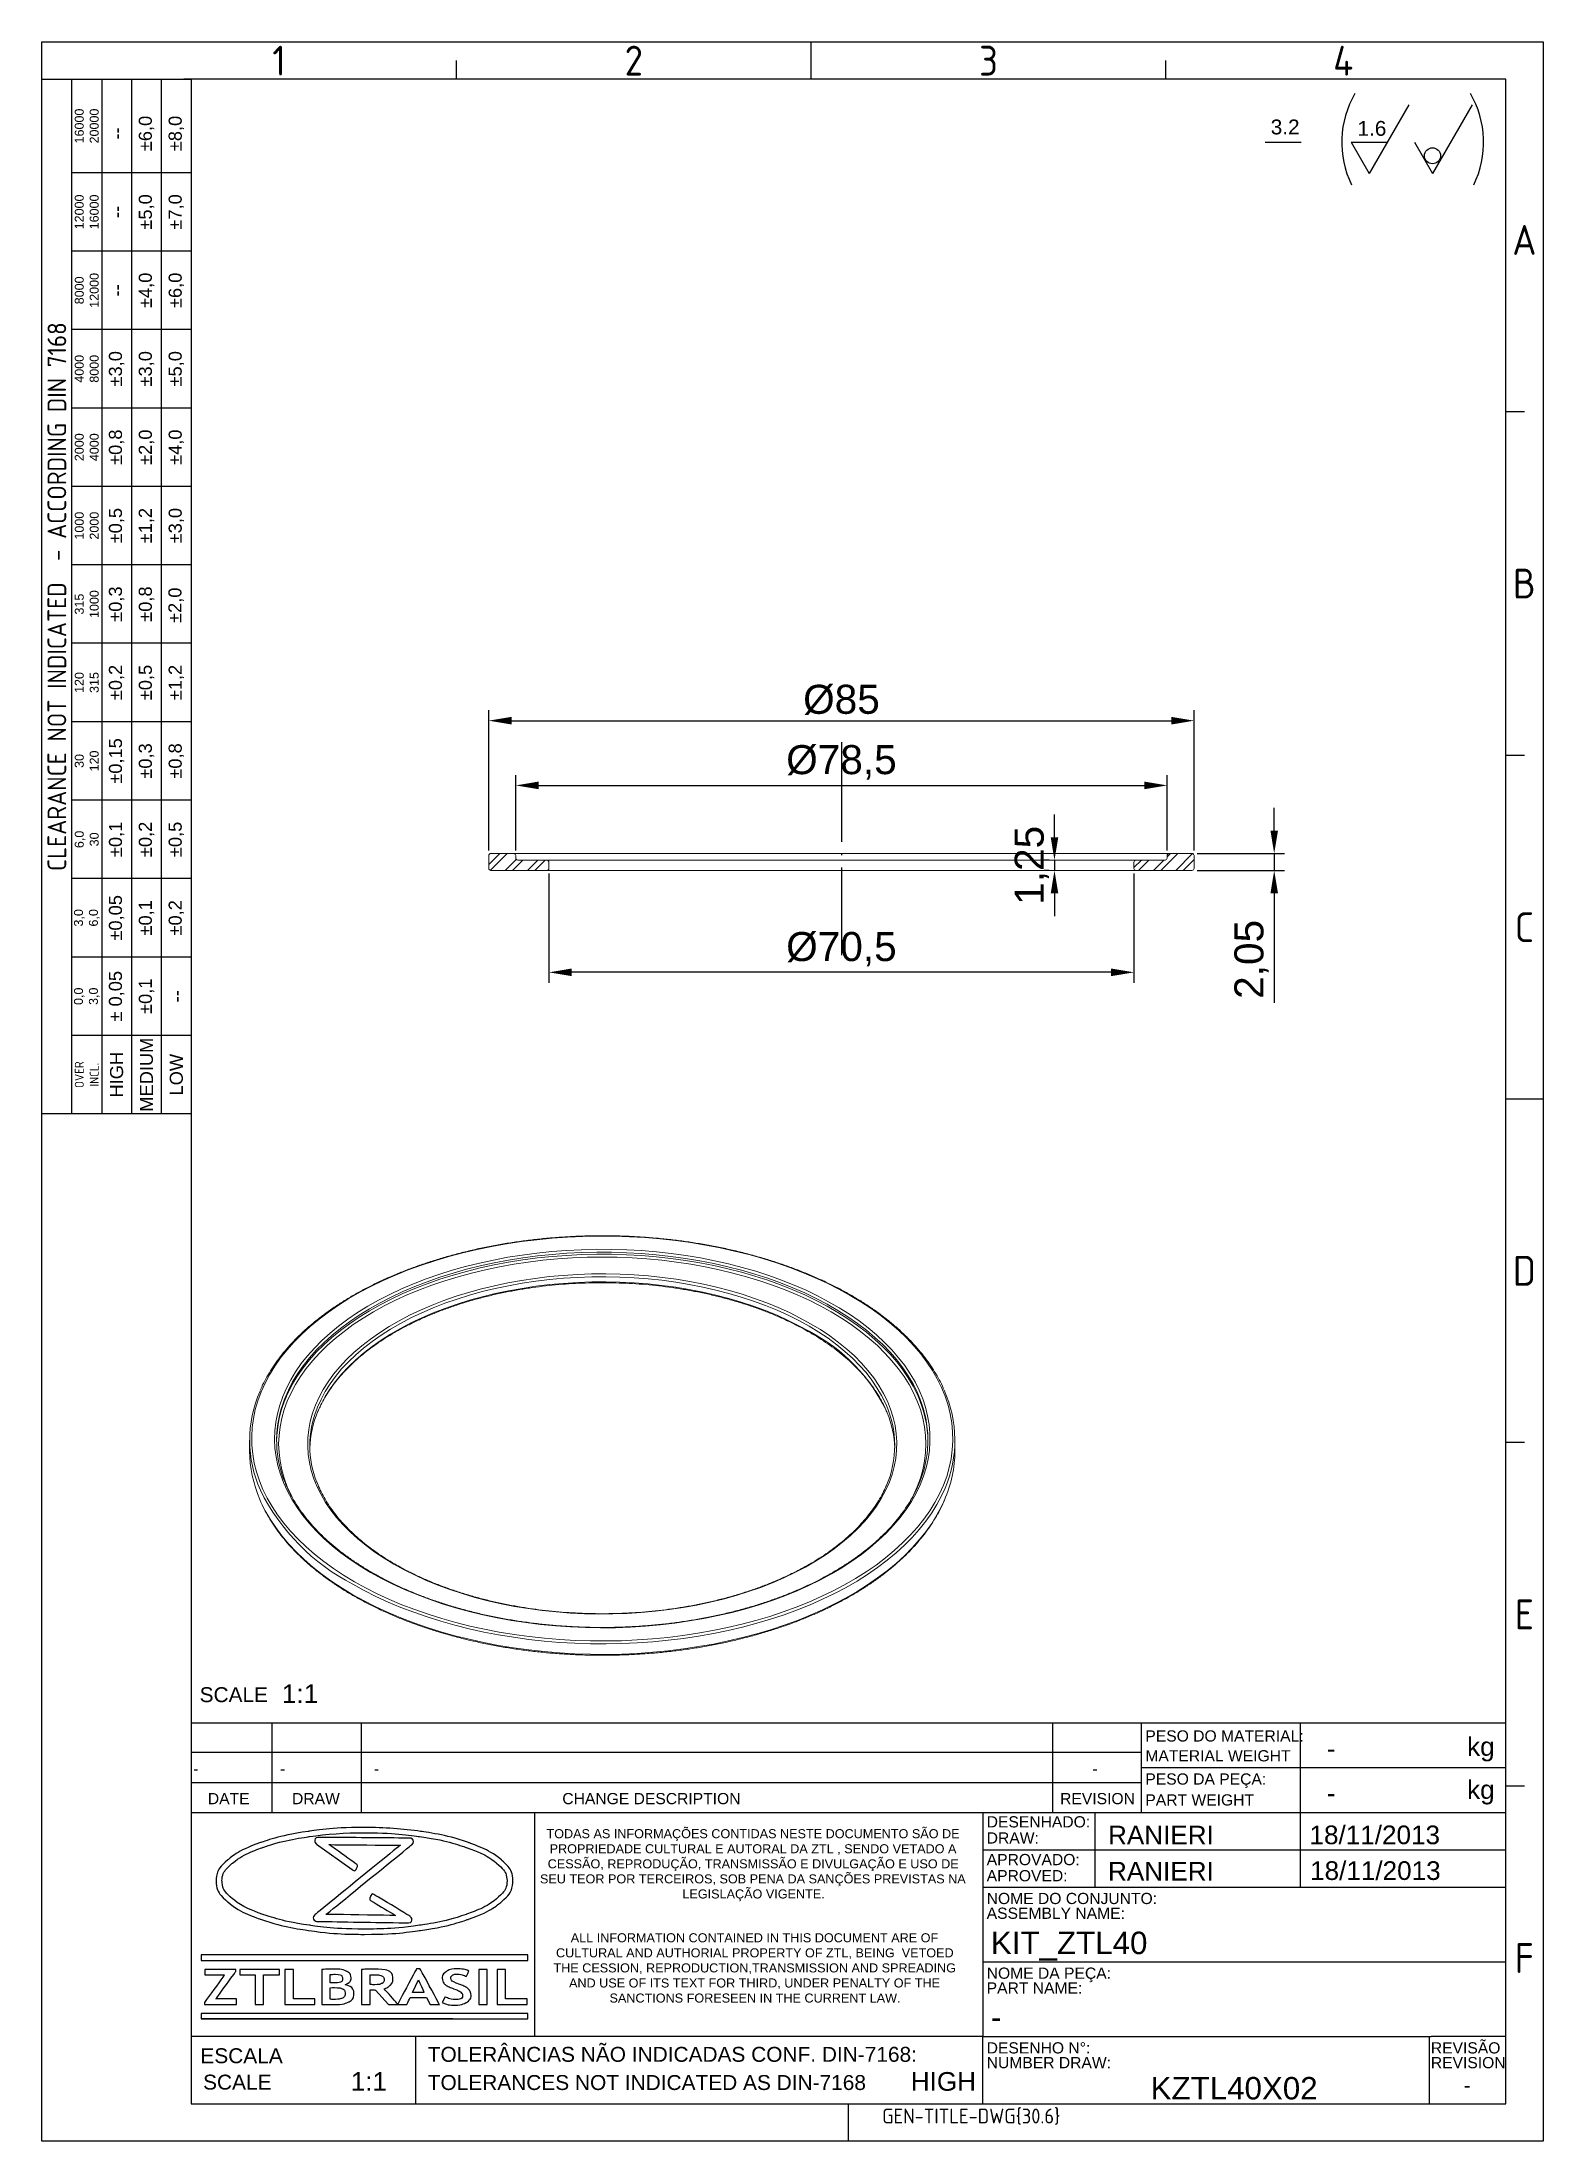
# Model space of a CAD drawing. Header units: millimetres. Extents: x 4510 to 4691, y 1198 to 1451.
import ezdxf
from ezdxf.enums import TextEntityAlignment as Align

# ---------------------------------------------------------------- set-up
doc = ezdxf.new("R2010")
doc.units = ezdxf.units.MM
doc.linetypes.add('ACAD_ISO02W100', pattern=[15, 12, -3])
doc.linetypes.add('ACAD_ISO04W100', pattern=[30, 24, -3, 0, -3])
for name, color, linetype, lineweight in [('AM_4', 1, 'ACAD_ISO04W100', 25), ('AM_5', 3, 'Continuous', 25), ('AM_8', 40, 'ACAD_ISO02W100', 35)]:
    doc.layers.add(name, color=color, linetype=linetype, lineweight=lineweight)
doc.layers.add('Camada 1', color=7, linetype='Continuous')
doc.styles.add('ACISOTS', font='isocp.shx', dxfattribs={"height": 1})
doc.styles.get("Standard").update_dxf_attribs({"font": 'arial.ttf'})
doc.dimstyles.new('ISO-25', dxfattribs={"dimtxt": 3.5, "dimasz": 2.75, "dimexe": 1.25, "dimexo": 0.625, "dimtad": 1, "dimtxsty": 'Standard', "dimcen": 2.5, "dimadec": 0, "dimazin": 0, "dimtfac": 1, "dimtmove": 0, "dimatfit": 3, "dimfxl": 1, "dimarcsym": 0})

msp = doc.modelspace()

# ---------------------------------------------------------------- texts
at = {"color": 135, "lineweight": 25, "style": 'ACISOTS'}
for s, p in [('1', (4539.006, 1448.551)), ('2', (4581.756, 1448.551)), ('3', (4624.506, 1448.551)), ('4', (4667.256, 1448.551)), ('A', (4689.081, 1426.951)), ('B', (4689.081, 1385.551)), ('C', (4689.081, 1344.151)), ('D', (4689.081, 1302.751)), ('E', (4689.081, 1261.351)), ('F', (4689.081, 1219.951))]:
    msp.add_text(s, height=3.6, dxfattribs=at).set_placement(p, align=Align.MIDDLE)
for s, height, p in [('SCALE', 1.8, (4529.428, 1250.779)), ('PESO DO MATERIAL:', 1.35, (4643.407, 1246.032)), ('MATERIAL WEIGHT', 1.35, (4643.407, 1243.641)), ('kg', 2.25, (4682.18, 1244.306)), ('-', 1.35, (4528.664, 1242.082)), ('-', 1.35, (4539.131, 1242.082)), ('-', 1.35, (4550.433, 1242.082)), ('-', 1.35, (4637.027, 1242.082)), ('PESO DA PEÇA:', 1.35, (4643.407, 1240.843)), ('DATE', 1.35, (4530.424, 1238.482)), ('DRAW', 1.35, (4540.566, 1238.482)), ('CHANGE DESCRIPTION', 1.35, (4573.14, 1238.482)), ('REVISION', 1.35, (4633.132, 1238.482)), ('PART WEIGHT', 1.35, (4643.407, 1238.324)), ('kg', 2.25, (4682.18, 1239.115)), ('DESENHADO:', 1.35, (4624.284, 1235.684)), ('DRAW:', 1.35, (4624.284, 1233.742)), ('APROVADO:', 1.35, (4624.284, 1231.137)), ('APROVED:', 1.35, (4624.284, 1229.195)), ('NOME DO CONJUNTO:', 1.35, (4624.284, 1226.449)), ('ASSEMBLY NAME:', 1.35, (4624.284, 1224.671)), ('NOME DA PEÇA:', 1.35, (4624.284, 1217.449)), ('PART NAME:', 1.35, (4624.284, 1215.671)), ('ESCALA', 1.8, (4529.522, 1207.277)), ('TOLERÂNCIAS NÃO INDICADAS CONF. DIN-7168:', 1.8, (4556.921, 1207.445)), ('DESENHO N%%d:', 1.35, (4624.284, 1208.449)), ('REVISÃO', 1.35, (4677.81, 1208.449)), ('NUMBER DRAW:', 1.35, (4624.284, 1206.671)), ('REVISION', 1.35, (4677.81, 1206.671)), ('SCALE', 1.8, (4529.847, 1204.097)), ('TOLERANCES NOT INDICATED AS DIN-7168', 1.8, (4556.921, 1204.048))]:
    msp.add_text(s, height=height).set_placement(p)
at = {"color": 135, "lineweight": 25, "attachment_point": 5, "rotation": 90}
for s, insert, char_height, width in [('16000\\P20000', (4515.831, 1440.676), 1.08, 11.25), ('±6,0', (4523.031, 1439.776), 1.575, 9.45), ('±8,0', (4526.631, 1439.776), 1.575, 9.45), ('--', (4519.431, 1439.776), 1.575, 9.45), ('12000\\P16000', (4515.831, 1430.326), 1.08, 9.45), ('±5,0', (4523.031, 1430.326), 1.575, 9.45), ('±7,0', (4526.631, 1430.326), 1.575, 9.45), ('--', (4519.431, 1430.326), 1.575, 9.45), ('8000\\P12000', (4515.831, 1420.876), 1.08, 9.45), ('--', (4519.431, 1420.876), 1.575, 9.45), ('±4,0', (4523.031, 1420.876), 1.575, 9.45), ('±6,0', (4526.631, 1420.876), 1.575, 9.45), ('{\\Fisocp.shx|c0;CLEARANCE NOT INDICATED  - ACCORDING DIN 7168}', (4512.231, 1383.976), 2.25, 124.65), ('4000\\P8000', (4515.831, 1411.426), 1.08, 9.45), ('±3,0', (4519.431, 1411.426), 1.575, 9.45), ('±3,0', (4523.031, 1411.426), 1.575, 9.45), ('±5,0', (4526.631, 1411.426), 1.575, 9.45), ('2000\\P4000', (4515.831, 1401.976), 1.08, 9.45), ('±0,8', (4519.431, 1401.976), 1.575, 9.45), ('±2,0', (4523.031, 1401.976), 1.575, 9.45), ('±4,0', (4526.631, 1401.976), 1.575, 9.45), ('1000\\P2000', (4515.831, 1392.526), 1.08, 9.45), ('±0,5', (4519.431, 1392.526), 1.575, 9.45), ('±1,2', (4523.031, 1392.526), 1.575, 9.45), ('±3,0', (4526.631, 1392.526), 1.575, 9.45), ('315\\P1000', (4515.831, 1383.076), 1.08, 9.45), ('±0,3', (4519.431, 1383.076), 1.575, 9.45), ('±0,8', (4523.031, 1383.076), 1.575, 9.45), ('±2,0', (4526.601, 1382.935), 1.575, 9.45), ('120\\P315', (4515.831, 1373.626), 1.08, 9.45), ('±0,2', (4519.431, 1373.626), 1.575, 9.45), ('±0,5', (4523.031, 1373.626), 1.575, 9.45), ('±1,2', (4526.631, 1373.626), 1.575, 9.45), ('±0,15', (4519.431, 1364.176), 1.575, 9.45), ('±0,3', (4523.031, 1364.176), 1.575, 9.45), ('±0,8', (4526.631, 1364.176), 1.575, 9.45), ('30\\P120', (4515.831, 1364.176), 1.08, 9.45), ('6,0\\P30', (4515.831, 1354.726), 1.08, 9.45), ('±0,1', (4519.431, 1354.726), 1.575, 9.45), ('±0,2', (4523.031, 1354.726), 1.575, 9.45), ('±0,5', (4526.631, 1354.726), 1.575, 9.45), ('3,0\\P6,0', (4515.831, 1345.276), 1.08, 9.45), ('±0,05', (4519.431, 1345.276), 1.575, 9.45), ('±0,1', (4523.031, 1345.276), 1.575, 9.45), ('±0,2', (4526.631, 1345.276), 1.575, 9.45), ('± 0,05', (4519.431, 1335.826), 1.575, 9.45), ('\\pt4.79529;±0,1', (4523.031, 1335.826), 1.575, 9.45), ('0,0\\P3,0', (4515.831, 1335.826), 1.08, 9.45), ('--', (4526.631, 1335.826), 1.575, 9.45), ('MEDIUM', (4523.031, 1326.376), 1.575, 9.45), ('{\\Fisocp.shx|c0;OVER\\PINCL.}', (4515.831, 1326.376), 1.08, 9.45), ('HIGH', (4519.431, 1326.376), 1.575, 9.45), ('LOW', (4526.631, 1326.376), 1.575, 9.45)]:
    msp.add_mtext(s, dxfattribs=dict(at, insert=insert, char_height=char_height, width=width))
at = {"linetype": 'Continuous', "char_height": 1.089, "attachment_point": 1}
for s, width, insert in [('\\pi0.90481;TODAS AS INFORMAÇÕES CONTIDAS NESTE DOCUMENTO SÃO DE \\P\\pi1.2818;PROPRIEDADE CULTURAL E AUTORAL DA ZTL , SENDO VETADO A \\P\\pi1.0493;CESSÃO, REPRODUÇÃO, TRANSMISSÃO E DIVULGAÇÃO E USO DE \\P\\pi0.11554;SEU TEOR POR TERCEIROS, SOB PENA DA SANÇÕES PREVISTAS NA \\P\\pi17.28;LEGISLAÇÃO VIGENTE.', 51.47871, (4570.33, 1235.475)), ('\\pi3.2175;ALL INFORMATION CONTAINED IN THIS DOCUMENT ARE OF \\P\\pi1.4414;CULTURAL AND AUTHORIAL PROPERTY OF ZTL, BEING  VETOED \\P\\pi1.1335;THE CESSION, REPRODUCTION,TRANSMISSION AND SPREADING \\P\\pi3.0118;AND USE OF ITS TEXT FOR THIRD, UNDER PENALTY OF THE \\P\\pi7.8889;SANCTIONS FORESEEN IN THE CURRENT LAW.', 50.65543, (4570.938, 1222.935))]:
    msp.add_mtext_dynamic_manual_height_columns(s, width=width, gutter_width=12.5, heights=[0], dxfattribs=dict(at, insert=insert))
for tag, height, p in [('1:1', 2.25, (4541.532, 1251.791)), ('1:1', 2.25, (4549.829, 1205.082)), ('HIGH', 2.25, (4619.068, 1205.082)), ('-', 1.76, (4682.204, 1204.642))]:
    msp.add_attdef(tag, text='', height=height).set_placement(p, align=Align.MIDDLE_CENTER)
for p in [(4665.286, 1245.176), (4665.286, 1239.821)]:
    msp.add_attdef('-', text='', height=2.25).set_placement(p, align=Align.MIDDLE_LEFT)
for tag, p, height in [('RANIERI', (4638.908, 1233.636), 2.25), ('18/11/2013', (4663.187, 1233.662), 2.25), ('18/11/2013', (4663.259, 1229.356), 2.25), ('RANIERI', (4638.906, 1229.282), 2.25), ('KIT_ZTL40', (4624.792, 1220.423), 2.7), ('-', (4624.792, 1211.492), 2.7), ('KZTL40X02', (4644.039, 1202.914), 2.7)]:
    msp.add_attdef(tag, p, '', height=height)
at = {"color": 135, "style": 'ACISOTS'}
msp.add_attdef('GEN-TITLE-DWG{30.6}', (4611.684, 1200.013), '', height=1.8, dxfattribs=at)
at = {"layer": 'AM_5', "char_height": 1.7903, "attachment_point": 1}
for s, insert in [('3.2', (4658.515, 1441.46)), ('1.6', (4668.972, 1441.287))]:
    msp.add_mtext_dynamic_manual_height_columns(s, width=18.23779, gutter_width=12.5, heights=[0], dxfattribs=dict(at, insert=insert))

# ---------------------------------------------------------------- blocks, each defined once
blk = doc.blocks.new('*D37')
at = {"layer": 'AM_5', "color": 0, "lineweight": -2, "ltscale": 0.25, "transparency": 16777216}
for p, q in [((4564.28, 1353.4), (4564.28, 1370.28)), ((4567.03, 1369.03), (4646.53, 1369.03)), ((4649.28, 1353.4), (4649.28, 1370.28))]:
    blk.add_line(p, q, dxfattribs=at)
at = {"layer": 'AM_5', "color": 0, "ltscale": 0.25, "transparency": 16777216}
for points in [[(4567.03, 1369.49), (4567.03, 1368.57), (4564.28, 1369.03)], [(4646.53, 1369.49), (4646.53, 1368.57), (4649.28, 1369.03)]]:
    blk.add_solid(points, dxfattribs=at)
at = {"layer": 'Defpoints', "color": 0, "ltscale": 0.25, "transparency": 16777216}
for p in [(4649.28, 1369.03), (4564.28, 1352.78), (4649.28, 1352.78)]:
    blk.add_point(p, dxfattribs=at)
at = {"layer": 'AM_5', "color": 0, "ltscale": 0.25, "transparency": 16777216, "insert": (4606.78, 1371.54), "char_height": 3.5, "attachment_point": 5}
blk.add_mtext('%%c85', dxfattribs=at)
blk = doc.blocks.new('*D38')
at = {"layer": 'AM_5', "color": 0, "lineweight": -2, "ltscale": 0.25, "transparency": 16777216}
for p, q in [((4567.53, 1353.4), (4567.53, 1362.48)), ((4570.28, 1361.23), (4643.28, 1361.23)), ((4646.03, 1353.4), (4646.03, 1362.48))]:
    blk.add_line(p, q, dxfattribs=at)
at = {"layer": 'AM_5', "color": 0, "ltscale": 0.25, "transparency": 16777216}
for points in [[(4570.28, 1361.69), (4570.28, 1360.77), (4567.53, 1361.23)], [(4643.28, 1361.69), (4643.28, 1360.77), (4646.03, 1361.23)]]:
    blk.add_solid(points, dxfattribs=at)
at = {"layer": 'Defpoints', "color": 0, "ltscale": 0.25, "transparency": 16777216}
for p in [(4646.03, 1361.23), (4567.53, 1352.78), (4646.03, 1352.78)]:
    blk.add_point(p, dxfattribs=at)
at = {"layer": 'AM_5', "color": 0, "ltscale": 0.25, "transparency": 16777216, "insert": (4606.78, 1364.01), "char_height": 3.5, "attachment_point": 5}
blk.add_mtext('%%c78,5', dxfattribs=at)
blk = doc.blocks.new('*D39')
at = {"layer": 'AM_5', "color": 0, "lineweight": -2, "ltscale": 0.25, "transparency": 16777216}
for p, q in [((4571.53, 1350.6), (4571.53, 1337.46)), ((4642.03, 1350.6), (4642.03, 1337.46)), ((4639.28, 1338.71), (4574.28, 1338.71))]:
    blk.add_line(p, q, dxfattribs=at)
at = {"layer": 'AM_5', "color": 0, "ltscale": 0.25, "transparency": 16777216}
for points in [[(4574.28, 1339.17), (4574.28, 1338.25), (4571.53, 1338.71)], [(4639.28, 1339.17), (4639.28, 1338.25), (4642.03, 1338.71)]]:
    blk.add_solid(points, dxfattribs=at)
at = {"layer": 'Defpoints', "color": 0, "ltscale": 0.25, "transparency": 16777216}
for p in [(4571.53, 1351.23), (4642.03, 1351.23), (4571.53, 1338.71)]:
    blk.add_point(p, dxfattribs=at)
at = {"layer": 'AM_5', "color": 0, "ltscale": 0.25, "transparency": 16777216, "insert": (4606.78, 1341.49), "char_height": 3.5, "attachment_point": 5}
blk.add_mtext('%%c70,5', dxfattribs=at)
blk = doc.blocks.new('*D40')
at = {"layer": 'AM_5', "color": 0, "lineweight": -2, "ltscale": 0.25, "transparency": 16777216}
for p, q in [((4632.45, 1354.98), (4632.45, 1357.73)), ((4631.83, 1352.23), (4631.2, 1352.23)), ((4631.83, 1350.98), (4631.2, 1350.98)), ((4632.45, 1352.23), (4632.45, 1350.98)), ((4632.45, 1348.23), (4632.45, 1345.48))]:
    blk.add_line(p, q, dxfattribs=at)
at = {"layer": 'AM_5', "color": 0, "ltscale": 0.25, "transparency": 16777216}
for points in [[(4632, 1354.98), (4632.91, 1354.98), (4632.45, 1352.23)], [(4632, 1348.23), (4632.91, 1348.23), (4632.45, 1350.98)]]:
    blk.add_solid(points, dxfattribs=at)
at = {"layer": 'Defpoints', "color": 0, "ltscale": 0.25, "transparency": 16777216}
for p in [(4632.45, 1352.23), (4632.45, 1350.98), (4632.45, 1350.98)]:
    blk.add_point(p, dxfattribs=at)
at = {"layer": 'AM_5', "color": 0, "ltscale": 0.25, "transparency": 16777216, "insert": (4629.73, 1351.6), "char_height": 3.5, "attachment_point": 5, "rotation": 90}
blk.add_mtext('1,25', dxfattribs=at)
blk = doc.blocks.new('*D41')
at = {"layer": 'AM_5', "color": 0, "lineweight": -2, "ltscale": 0.25, "transparency": 16777216}
for p, q in [((4658.93, 1355.78), (4658.93, 1358.53)), ((4649.65, 1353.03), (4660.18, 1353.03)), ((4658.93, 1353.03), (4658.93, 1350.98)), ((4649.65, 1350.98), (4660.18, 1350.98)), ((4658.93, 1348.23), (4658.93, 1335.05))]:
    blk.add_line(p, q, dxfattribs=at)
at = {"layer": 'AM_5', "color": 0, "ltscale": 0.25, "transparency": 16777216}
for points in [[(4658.48, 1355.78), (4659.39, 1355.78), (4658.93, 1353.03)], [(4658.48, 1348.23), (4659.39, 1348.23), (4658.93, 1350.98)]]:
    blk.add_solid(points, dxfattribs=at)
at = {"layer": 'Defpoints', "color": 0, "ltscale": 0.25, "transparency": 16777216}
for p in [(4649.03, 1353.03), (4649.03, 1350.98), (4658.93, 1350.98)]:
    blk.add_point(p, dxfattribs=at)
at = {"layer": 'AM_5', "color": 0, "ltscale": 0.25, "transparency": 16777216, "insert": (4656.21, 1340.27), "char_height": 3.5, "attachment_point": 5, "rotation": 90}
blk.add_mtext('2,05', dxfattribs=at)

# ---------------------------------------------------------------- dimensions: what is measured, and where the dimension line sits
at = {"layer": 'AM_5', "ltscale": 0.25}
for base, p1, p2, text, picture, middle in [((4649.276, 1369.031), (4564.276, 1352.78), (4649.276, 1352.78), '%%c85', '*D37', (4606.776, 1371.541)), ((4646.026, 1361.227), (4567.526, 1352.78), (4646.026, 1352.78), '%%c78,5', '*D38', (4606.776, 1364.013)), ((4571.526, 1338.708), (4642.026, 1351.23), (4571.526, 1351.23), '%%c70,5', '*D39', (4606.776, 1341.494))]:
    dim = msp.add_linear_dim(base=base, p1=p1, p2=p2, text=text, dimstyle='ISO-25', dxfattribs=at)
    dim.commit()
    dim.dimension.update_dxf_attribs({"geometry": picture, "text_midpoint": middle})
dim = msp.add_linear_dim(base=(4658.934, 1350.98), p1=(4649.026, 1353.03), p2=(4649.026, 1350.98), angle=90, dimstyle='ISO-25', dxfattribs=at)
dim.commit()
dim.dimension.update_dxf_attribs({"geometry": '*D41', "text_midpoint": (4656.205, 1340.266)})
dim = msp.add_linear_dim(base=(4632.453, 1350.98), p1=(4632.453, 1352.23), p2=(4632.453, 1350.98), angle=90, dimstyle='ISO-25', dxfattribs=at)
dim.commit()
dim.dimension.update_dxf_attribs({"geometry": '*D40', "text_midpoint": (4632.453, 1351.605), "dimtype": 160})

# ---------------------------------------------------------------- hatches: boundary and pattern name
at = {"layer": 'AM_5', "ltscale": 0.25}
h = msp.add_hatch(dxfattribs=at)
h.set_pattern_fill('ANSI32', color=256, scale=0.2)
h.set_pattern_definition([(45, (0, 33.7956), (-1.3470384, 1.3470384), []), (45, (0.898, 33.7956), (-1.3470384, 1.3470384), [])])
h.paths.add_polyline_path([(4571.276, 1352.23), (4567.776, 1352.23, -0.4142136), (4567.526, 1352.48), (4567.526, 1352.78, 0.4142136), (4567.276, 1353.03), (4564.526, 1353.03, 0.4142136), (4564.276, 1352.78), (4564.276, 1351.23, 0.4142136), (4564.526, 1350.98), (4571.276, 1350.98, 0.4142136), (4571.526, 1351.23), (4571.526, 1351.98, 0.4142136)])
h.paths.add_polyline_path([(4649.276, 1352.78, 0.4142136), (4649.026, 1353.03), (4646.276, 1353.03, 0.4142136), (4646.026, 1352.78), (4646.026, 1352.48, -0.4142136), (4645.776, 1352.23), (4642.276, 1352.23, 0.4142136), (4642.026, 1351.98), (4642.026, 1351.23, 0.4142136), (4642.276, 1350.98), (4649.026, 1350.98, 0.4142136), (4649.276, 1351.23)])

# ---------------------------------------------------------------- linework, layer by layer
at = {"color": 135, "lineweight": 25}
for p, q in [((4510.431, 1197.901), (4510.431, 1450.801)), ((4510.431, 1450.801), (4691.331, 1450.801)), ((4603.131, 1446.301), (4603.131, 1450.801)), ((4691.331, 1450.801), (4691.331, 1197.901)), ((4560.381, 1446.301), (4560.381, 1448.551)), ((4645.881, 1446.301), (4645.881, 1448.551)), ((4514.031, 1321.651), (4514.031, 1446.301)), ((4517.631, 1446.301), (4517.631, 1321.651)), ((4521.231, 1446.301), (4521.231, 1321.651)), ((4524.831, 1321.651), (4524.831, 1446.301)), ((4528.431, 1435.051), (4514.031, 1435.051)), ((4528.431, 1425.601), (4514.031, 1425.601)), ((4528.431, 1416.151), (4514.031, 1416.151)), ((4528.431, 1406.701), (4514.031, 1406.701)), ((4689.081, 1406.251), (4686.831, 1406.251)), ((4528.431, 1397.251), (4514.031, 1397.251)), ((4528.431, 1387.801), (4514.031, 1387.801)), ((4528.431, 1378.351), (4514.031, 1378.351)), ((4528.431, 1368.901), (4514.031, 1368.901)), ((4689.081, 1364.851), (4686.831, 1364.851)), ((4528.431, 1359.451), (4514.031, 1359.451)), ((4528.431, 1350.001), (4514.031, 1350.001)), ((4528.431, 1340.551), (4514.031, 1340.551)), ((4528.431, 1331.101), (4514.031, 1331.101)), ((4686.831, 1323.451), (4691.331, 1323.451)), ((4689.081, 1282.051), (4686.831, 1282.051)), ((4689.081, 1240.651), (4686.831, 1240.651)), ((4607.631, 1197.901), (4607.631, 1202.401)), ((4691.331, 1197.901), (4510.431, 1197.901))]:
    msp.add_line(p, q, dxfattribs=at)
for p, q in [((4686.831, 1446.301), (4527.531, 1446.301)), ((4528.431, 1446.301), (4528.431, 1202.401)), ((4686.831, 1202.401), (4686.831, 1446.301)), ((4528.431, 1248.301), (4686.831, 1248.301)), ((4528.431, 1248.301), (4528.431, 1202.401)), ((4528.431, 1248.301), (4642.954, 1248.301)), ((4538.154, 1237.501), (4538.154, 1248.301)), ((4548.929, 1237.501), (4548.929, 1248.301)), ((4632.248, 1237.501), (4632.248, 1248.301)), ((4642.954, 1237.501), (4642.954, 1248.301)), ((4662.081, 1248.301), (4662.081, 1242.901)), ((4686.831, 1202.401), (4686.831, 1248.301)), ((4642.954, 1244.701), (4528.431, 1244.701)), ((4642.954, 1242.901), (4686.831, 1242.901)), ((4662.081, 1242.901), (4662.081, 1237.501)), ((4528.431, 1241.101), (4642.954, 1241.101)), ((4528.431, 1237.501), (4623.831, 1237.501)), ((4569.77, 1237.501), (4569.77, 1210.501)), ((4623.831, 1237.501), (4623.831, 1220.401)), ((4623.831, 1237.501), (4686.831, 1237.501)), ((4637.331, 1237.501), (4637.331, 1228.501)), ((4662.081, 1237.501), (4662.081, 1228.501)), ((4623.831, 1233.001), (4686.831, 1233.001)), ((4623.831, 1228.501), (4686.831, 1228.501)), ((4623.831, 1220.401), (4623.831, 1210.501)), ((4623.831, 1219.501), (4686.831, 1219.501)), ((4623.831, 1210.501), (4528.431, 1210.501)), ((4555.431, 1210.501), (4555.431, 1202.401)), ((4623.831, 1202.401), (4623.831, 1210.501)), ((4623.831, 1210.501), (4677.831, 1210.501)), ((4677.609, 1210.501), (4677.609, 1202.401)), ((4686.831, 1210.501), (4677.831, 1210.501)), ((4528.431, 1202.401), (4686.831, 1202.401)), ((4528.431, 1202.401), (4686.831, 1202.401))]:
    msp.add_line(p, q)
at = {"color": 7, "linetype": 'Continuous', "lineweight": 15}
for p, q in [((4564.526, 1353.03), (4649.026, 1353.03)), ((4564.276, 1352.78), (4564.276, 1351.23)), ((4649.026, 1350.98), (4564.526, 1350.98)), ((4649.276, 1351.23), (4649.276, 1352.78)), ((4535.456, 1282.333), (4535.456, 1281.067)), ((4620.456, 1281.067), (4620.456, 1282.333))]:
    msp.add_line(p, q, dxfattribs=at)
at = {"color": 7, "linetype": 'ByBlock', "lineweight": 0}
for p, q in [((4567.526, 1352.78), (4567.526, 1352.48)), ((4567.776, 1352.23), (4645.776, 1352.23)), ((4571.526, 1351.98), (4571.526, 1351.23)), ((4642.026, 1351.23), (4642.026, 1351.98)), ((4646.026, 1352.48), (4646.026, 1352.78))]:
    msp.add_line(p, q, dxfattribs=at)
at = {"color": 135, "lineweight": 25}
msp.add_lwpolyline([(4528.431, 1446.301), (4528.431, 1321.651), (4510.431, 1321.651), (4510.431, 1446.301)], close=True, dxfattribs=at)
at = {"color": 7, "linetype": 'Continuous', "lineweight": 15, "flags": 128}
for points in [[(4548.08, 1265.29), (4549.431, 1264.544), (4550.838, 1263.833), (4552.297, 1263.159), (4553.807, 1262.523), (4555.364, 1261.926), (4556.966, 1261.369), (4558.608, 1260.854), (4560.289, 1260.381), (4562.003, 1259.952), (4563.75, 1259.567), (4565.524, 1259.226), (4567.322, 1258.932), (4569.141, 1258.683), (4570.977, 1258.481), (4572.827, 1258.327), (4574.687, 1258.22), (4576.554, 1258.16), (4578.423, 1258.148), (4580.291, 1258.184), (4582.155, 1258.267), (4584.011, 1258.398), (4585.854, 1258.576), (4587.682, 1258.802), (4589.492, 1259.073), (4591.278, 1259.391), (4593.039, 1259.754), (4594.769, 1260.161), (4596.468, 1260.612), (4598.129, 1261.106), (4599.752, 1261.643), (4601.331, 1262.22), (4602.865, 1262.836), (4604.35, 1263.492), (4605.784, 1264.184), (4607.163, 1264.913), (4608.485, 1265.676), (4609.747, 1266.472), (4610.946, 1267.3), (4612.082, 1268.157), (4613.15, 1269.042), (4614.15, 1269.954), (4615.078, 1270.891), (4615.934, 1271.85), (4616.716, 1272.83), (4617.422, 1273.83), (4618.05, 1274.846), (4618.6, 1275.877), (4619.071, 1276.922), (4619.461, 1277.977), (4619.77, 1279.041), (4619.996, 1280.113), (4620.141, 1281.189), (4620.203, 1282.267), (4620.182, 1283.346), (4620.079, 1284.424), (4619.893, 1285.497), (4619.625, 1286.565), (4619.276, 1287.626), (4618.846, 1288.676), (4618.335, 1289.714), (4617.746, 1290.738), (4617.078, 1291.746), (4616.335, 1292.736), (4615.515, 1293.706), (4614.623, 1294.654), (4613.659, 1295.579), (4612.624, 1296.477), (4611.522, 1297.349), (4610.354, 1298.192), (4609.123, 1299.004), (4607.831, 1299.783), (4606.48, 1300.529), (4605.074, 1301.24), (4603.614, 1301.914), (4602.104, 1302.551), (4600.547, 1303.148), (4598.946, 1303.704), (4597.303, 1304.22), (4595.623, 1304.693), (4593.908, 1305.122), (4592.162, 1305.507), (4590.388, 1305.847), (4588.59, 1306.142), (4586.77, 1306.391), (4584.934, 1306.592), (4583.084, 1306.747), (4581.224, 1306.854), (4579.358, 1306.914), (4577.488, 1306.926), (4575.62, 1306.89), (4573.756, 1306.807), (4571.901, 1306.676), (4570.057, 1306.497), (4568.229, 1306.272), (4566.42, 1306.001), (4564.633, 1305.683), (4562.873, 1305.32), (4561.142, 1304.913), (4559.444, 1304.461), (4557.782, 1303.967), (4556.16, 1303.431), (4554.58, 1302.854), (4553.046, 1302.237), (4551.561, 1301.582), (4550.128, 1300.889), (4548.749, 1300.161), (4547.427, 1299.398), (4546.165, 1298.602), (4544.965, 1297.774), (4543.83, 1296.917), (4542.761, 1296.031), (4541.762, 1295.119), (4540.833, 1294.183), (4539.977, 1293.224), (4539.195, 1292.243), (4538.49, 1291.244), (4537.861, 1290.228), (4537.311, 1289.196), (4536.841, 1288.152), (4536.451, 1287.097), (4536.142, 1286.032), (4535.915, 1284.961), (4535.77, 1283.885), (4535.708, 1282.807), (4535.729, 1281.728), (4535.832, 1280.65), (4536.018, 1279.576), (4536.286, 1278.508), (4536.635, 1277.448), (4537.066, 1276.398), (4537.576, 1275.36), (4538.166, 1274.336), (4538.833, 1273.328), (4539.577, 1272.338), (4540.396, 1271.368), (4541.288, 1270.42), (4542.253, 1269.495), (4543.287, 1268.596), (4544.389, 1267.725), (4545.557, 1266.882), (4546.788, 1266.07), (4548.08, 1265.29)], [(4550.025, 1266.413), (4548.774, 1267.169), (4547.584, 1267.958), (4546.458, 1268.777), (4545.398, 1269.625), (4544.407, 1270.5), (4543.487, 1271.401), (4542.638, 1272.325), (4541.865, 1273.27), (4541.167, 1274.235), (4540.546, 1275.217), (4540.004, 1276.215), (4539.542, 1277.226), (4539.16, 1278.249), (4538.861, 1279.28), (4538.643, 1280.318), (4538.508, 1281.361), (4538.456, 1282.406), (4538.487, 1283.452), (4538.602, 1284.495), (4538.799, 1285.535), (4539.078, 1286.568), (4539.439, 1287.593), (4539.881, 1288.607), (4540.403, 1289.608), (4541.004, 1290.595), (4541.683, 1291.564), (4542.438, 1292.515), (4543.268, 1293.444), (4544.17, 1294.351), (4545.144, 1295.233), (4546.187, 1296.088), (4547.296, 1296.914), (4548.471, 1297.711), (4549.707, 1298.475), (4551.002, 1299.206), (4552.354, 1299.902), (4553.76, 1300.561), (4555.217, 1301.183), (4556.722, 1301.765), (4558.271, 1302.306), (4559.862, 1302.807), (4561.491, 1303.264), (4563.154, 1303.678), (4564.849, 1304.048), (4566.571, 1304.372), (4568.317, 1304.65), (4570.083, 1304.882), (4571.866, 1305.067), (4573.662, 1305.205), (4575.466, 1305.294), (4577.276, 1305.336), (4579.088, 1305.33), (4580.897, 1305.276), (4582.7, 1305.175), (4584.492, 1305.025), (4586.272, 1304.829), (4588.033, 1304.585), (4589.774, 1304.295), (4591.489, 1303.96), (4593.176, 1303.579), (4594.831, 1303.154), (4596.451, 1302.686), (4598.032, 1302.175), (4599.57, 1301.623), (4601.063, 1301.031), (4602.508, 1300.4), (4603.9, 1299.731), (4605.239, 1299.026), (4606.519, 1298.287), (4607.74, 1297.514), (4608.898, 1296.71), (4609.992, 1295.877), (4611.017, 1295.015), (4611.973, 1294.126), (4612.858, 1293.214), (4613.669, 1292.279), (4614.405, 1291.324), (4615.065, 1290.35), (4615.646, 1289.359), (4616.149, 1288.354), (4616.57, 1287.338), (4616.911, 1286.31), (4617.17, 1285.275), (4617.346, 1284.235), (4617.439, 1283.19), (4617.45, 1282.145), (4617.377, 1281.1), (4617.222, 1280.058), (4616.983, 1279.021), (4616.663, 1277.992), (4616.262, 1276.972), (4615.779, 1275.964), (4615.218, 1274.97), (4614.578, 1273.992), (4613.86, 1273.032), (4613.068, 1272.092), (4612.201, 1271.173), (4611.263, 1270.279), (4610.254, 1269.41), (4609.178, 1268.569), (4608.036, 1267.757), (4606.83, 1266.977), (4605.564, 1266.229), (4604.24, 1265.515), (4602.861, 1264.838), (4601.429, 1264.197), (4599.948, 1263.595), (4598.42, 1263.033), (4596.85, 1262.512), (4595.24, 1262.033), (4593.593, 1261.597), (4591.914, 1261.205), (4590.205, 1260.858), (4588.47, 1260.557), (4586.714, 1260.302), (4584.939, 1260.093), (4583.149, 1259.932), (4581.348, 1259.818), (4579.54, 1259.752), (4577.729, 1259.734), (4575.919, 1259.764), (4574.112, 1259.842), (4572.314, 1259.968), (4570.527, 1260.141), (4568.757, 1260.361), (4567.005, 1260.628), (4565.277, 1260.941), (4563.575, 1261.299), (4561.903, 1261.702), (4560.266, 1262.149), (4558.665, 1262.638), (4557.105, 1263.17), (4555.589, 1263.742), (4554.12, 1264.354), (4552.701, 1265.004), (4551.335, 1265.691), (4550.025, 1266.413)], [(4552.853, 1267.392), (4551.67, 1268.109), (4550.548, 1268.859), (4549.49, 1269.638), (4548.498, 1270.447), (4547.575, 1271.281), (4546.724, 1272.141), (4545.945, 1273.024), (4545.241, 1273.927), (4544.613, 1274.849), (4544.063, 1275.787), (4543.592, 1276.739), (4543.202, 1277.704), (4542.893, 1278.678), (4542.665, 1279.659), (4542.52, 1280.646), (4542.458, 1281.636), (4542.479, 1282.626), (4542.583, 1283.615), (4542.769, 1284.6), (4543.037, 1285.578), (4543.387, 1286.547), (4543.818, 1287.506), (4544.328, 1288.452), (4544.917, 1289.382), (4545.583, 1290.295), (4546.325, 1291.188), (4547.141, 1292.059), (4548.028, 1292.907), (4548.986, 1293.728), (4550.011, 1294.523), (4551.101, 1295.287), (4552.254, 1296.02), (4553.467, 1296.721), (4554.738, 1297.386), (4556.062, 1298.016), (4557.438, 1298.608), (4558.861, 1299.16), (4560.33, 1299.673), (4561.839, 1300.144), (4563.386, 1300.572), (4564.967, 1300.956), (4566.578, 1301.296), (4568.216, 1301.591), (4569.877, 1301.84), (4571.557, 1302.042), (4573.251, 1302.197), (4574.957, 1302.304), (4576.669, 1302.364), (4578.385, 1302.376), (4580.099, 1302.34), (4581.809, 1302.256), (4583.509, 1302.125), (4585.197, 1301.947), (4586.867, 1301.721), (4588.517, 1301.449), (4590.142, 1301.132), (4591.739, 1300.77), (4593.303, 1300.363), (4594.832, 1299.914), (4596.321, 1299.422), (4597.768, 1298.889), (4599.168, 1298.317), (4600.518, 1297.706), (4601.816, 1297.058), (4603.058, 1296.375), (4604.241, 1295.658), (4605.364, 1294.909), (4606.422, 1294.129), (4607.413, 1293.321), (4608.336, 1292.486), (4609.188, 1291.626), (4609.967, 1290.744), (4610.671, 1289.84), (4611.298, 1288.919), (4611.848, 1287.981), (4612.319, 1287.028), (4612.709, 1286.064), (4613.019, 1285.09), (4613.246, 1284.108), (4613.391, 1283.121), (4613.453, 1282.131), (4613.432, 1281.141), (4613.329, 1280.152), (4613.143, 1279.168), (4612.874, 1278.19), (4612.524, 1277.22), (4612.094, 1276.261), (4611.583, 1275.316), (4610.994, 1274.385), (4610.328, 1273.473), (4609.586, 1272.58), (4608.771, 1271.708), (4607.883, 1270.861), (4606.926, 1270.039), (4605.901, 1269.245), (4604.81, 1268.48), (4603.657, 1267.747), (4602.444, 1267.046), (4601.174, 1266.381), (4599.849, 1265.751), (4598.474, 1265.16), (4597.05, 1264.607), (4595.582, 1264.094), (4594.072, 1263.624), (4592.525, 1263.195), (4590.944, 1262.811), (4589.333, 1262.471), (4587.695, 1262.176), (4586.034, 1261.928), (4584.355, 1261.726), (4582.66, 1261.571), (4580.955, 1261.463), (4579.242, 1261.403), (4577.527, 1261.391), (4575.812, 1261.427), (4574.103, 1261.511), (4572.402, 1261.642), (4570.715, 1261.821), (4569.044, 1262.046), (4567.394, 1262.318), (4565.769, 1262.635), (4564.173, 1262.998), (4562.608, 1263.404), (4561.079, 1263.854), (4559.59, 1264.346), (4558.144, 1264.878), (4556.744, 1265.451), (4555.393, 1266.061), (4554.095, 1266.709), (4552.853, 1267.392)]]:
    msp.add_lwpolyline(points, dxfattribs=at)
at = {"color": 8, "linetype": 'Continuous', "lineweight": 15, "flags": 128}
for points in [[(4616.221, 1287.376), (4615.907, 1288.114), (4615.408, 1289.112), (4614.83, 1290.096), (4614.175, 1291.064), (4613.443, 1292.013), (4612.637, 1292.942), (4611.758, 1293.849), (4610.808, 1294.732), (4609.789, 1295.588), (4608.703, 1296.417), (4607.552, 1297.216), (4606.339, 1297.983), (4605.066, 1298.718), (4603.736, 1299.418), (4602.352, 1300.083), (4600.917, 1300.71), (4599.433, 1301.298), (4597.905, 1301.846), (4596.334, 1302.354), (4594.725, 1302.819), (4593.08, 1303.242), (4591.403, 1303.62), (4589.699, 1303.953), (4587.969, 1304.241), (4586.219, 1304.483), (4584.451, 1304.679), (4582.67, 1304.827), (4580.878, 1304.928), (4579.081, 1304.982), (4577.281, 1304.988), (4575.482, 1304.946), (4573.689, 1304.857), (4571.905, 1304.72), (4570.133, 1304.537), (4568.378, 1304.306), (4566.643, 1304.03), (4564.932, 1303.707), (4563.248, 1303.34), (4561.595, 1302.929), (4559.976, 1302.474), (4558.396, 1301.977), (4556.856, 1301.439), (4555.361, 1300.86), (4553.913, 1300.243), (4552.516, 1299.588), (4551.173, 1298.896), (4549.885, 1298.17), (4548.657, 1297.41), (4547.491, 1296.619), (4546.388, 1295.798), (4545.352, 1294.948), (4544.384, 1294.072), (4543.487, 1293.171), (4542.663, 1292.247), (4541.912, 1291.303), (4541.238, 1290.34), (4540.641, 1289.359), (4540.122, 1288.364), (4539.683, 1287.357), (4539.654, 1287.282)], [(4615.048, 1274.929), (4615.467, 1275.722), (4615.92, 1276.729), (4616.292, 1277.747), (4616.582, 1278.773), (4616.789, 1279.806), (4616.914, 1280.844), (4616.956, 1281.884), (4616.914, 1282.923), (4616.789, 1283.961), (4616.582, 1284.994), (4616.292, 1286.021), (4615.92, 1287.038), (4615.467, 1288.045), (4614.934, 1289.038), (4614.322, 1290.017), (4613.633, 1290.978), (4612.867, 1291.919), (4612.027, 1292.839), (4611.114, 1293.736), (4610.131, 1294.607), (4609.078, 1295.451), (4607.96, 1296.267), (4606.777, 1297.051), (4605.533, 1297.804), (4604.23, 1298.522), (4602.871, 1299.205), (4601.458, 1299.85), (4599.996, 1300.458), (4598.487, 1301.026), (4596.933, 1301.553), (4595.339, 1302.038), (4593.709, 1302.48), (4592.044, 1302.878), (4590.35, 1303.231), (4588.629, 1303.538), (4586.885, 1303.8), (4585.122, 1304.015), (4583.344, 1304.182), (4581.554, 1304.302), (4579.757, 1304.374), (4577.956, 1304.398), (4576.155, 1304.374), (4574.357, 1304.302), (4572.568, 1304.182), (4570.789, 1304.015), (4569.027, 1303.8), (4567.283, 1303.538), (4565.562, 1303.231), (4563.867, 1302.878), (4562.203, 1302.48), (4560.572, 1302.038), (4558.978, 1301.553), (4557.425, 1301.026), (4555.915, 1300.458), (4554.453, 1299.85), (4553.041, 1299.205), (4551.682, 1298.522), (4550.379, 1297.804), (4549.134, 1297.051), (4547.952, 1296.267), (4546.833, 1295.451), (4545.781, 1294.607), (4544.797, 1293.736), (4543.884, 1292.839), (4543.044, 1291.919), (4542.279, 1290.978), (4541.589, 1290.017), (4540.977, 1289.038), (4540.444, 1288.045), (4539.992, 1287.038), (4539.62, 1286.021), (4539.33, 1284.994), (4539.122, 1283.961), (4538.997, 1282.923), (4538.956, 1281.884), (4538.997, 1280.844), (4539.122, 1279.806), (4539.33, 1278.773), (4539.62, 1277.747), (4539.992, 1276.729), (4540.444, 1275.722), (4540.482, 1275.647)], [(4539.88, 1287.589), (4540.122, 1288.119), (4540.641, 1289.114), (4541.238, 1290.095), (4541.912, 1291.058), (4542.663, 1292.002), (4543.487, 1292.926), (4544.384, 1293.827), (4545.352, 1294.703), (4546.388, 1295.553), (4547.491, 1296.374), (4548.657, 1297.165), (4549.885, 1297.925), (4551.173, 1298.651), (4552.516, 1299.343), (4553.913, 1299.998), (4555.361, 1300.615), (4556.856, 1301.194), (4558.396, 1301.732), (4559.976, 1302.229), (4561.595, 1302.684), (4563.248, 1303.095), (4564.932, 1303.463), (4566.643, 1303.785), (4568.378, 1304.061), (4570.133, 1304.292), (4571.905, 1304.475), (4573.689, 1304.612), (4575.482, 1304.701), (4577.281, 1304.743), (4579.081, 1304.737), (4580.878, 1304.683), (4582.67, 1304.582), (4584.451, 1304.434), (4586.219, 1304.238), (4587.969, 1303.997), (4589.699, 1303.708), (4591.403, 1303.375), (4593.08, 1302.997), (4594.725, 1302.574), (4596.334, 1302.109), (4597.905, 1301.602), (4599.433, 1301.053), (4600.917, 1300.465), (4602.352, 1299.838), (4603.736, 1299.173), (4605.066, 1298.473), (4606.339, 1297.738), (4607.552, 1296.971), (4608.703, 1296.172), (4609.789, 1295.343), (4610.808, 1294.487), (4611.758, 1293.604), (4612.637, 1292.697), (4613.443, 1291.768), (4614.175, 1290.819), (4614.83, 1289.851), (4615.408, 1288.867), (4615.907, 1287.869), (4616.01, 1287.638)], [(4612.115, 1286.702), (4612.077, 1286.788), (4611.61, 1287.734), (4611.064, 1288.665), (4610.44, 1289.58), (4609.741, 1290.477), (4608.968, 1291.353), (4608.122, 1292.207), (4607.206, 1293.036), (4606.221, 1293.839), (4605.17, 1294.613), (4604.056, 1295.357), (4602.881, 1296.069), (4601.648, 1296.747), (4600.359, 1297.39), (4599.018, 1297.997), (4597.628, 1298.565), (4596.192, 1299.094), (4594.713, 1299.582), (4593.195, 1300.029), (4591.642, 1300.433), (4590.056, 1300.792), (4588.443, 1301.107), (4586.804, 1301.377), (4585.146, 1301.601), (4583.47, 1301.778), (4581.781, 1301.909), (4580.084, 1301.992), (4578.382, 1302.027), (4576.678, 1302.016), (4574.978, 1301.956), (4573.284, 1301.849), (4571.602, 1301.696), (4569.934, 1301.495), (4568.285, 1301.248), (4566.659, 1300.956), (4565.059, 1300.618), (4563.489, 1300.236), (4561.953, 1299.811), (4560.454, 1299.343), (4558.996, 1298.835), (4557.582, 1298.286), (4556.216, 1297.698), (4554.901, 1297.073), (4553.64, 1296.412), (4552.435, 1295.717), (4551.29, 1294.989), (4550.207, 1294.229), (4549.19, 1293.441), (4548.239, 1292.625), (4547.358, 1291.783), (4546.548, 1290.918), (4545.811, 1290.031), (4545.15, 1289.125), (4544.565, 1288.201), (4544.058, 1287.262), (4543.631, 1286.31), (4543.546, 1286.097)], [(4543.683, 1285.826), (4544.058, 1286.65), (4544.565, 1287.589), (4545.15, 1288.512), (4545.811, 1289.419), (4546.548, 1290.306), (4547.358, 1291.171), (4548.239, 1292.012), (4549.19, 1292.828), (4550.207, 1293.617), (4551.29, 1294.376), (4552.435, 1295.104), (4553.64, 1295.8), (4554.901, 1296.461), (4556.216, 1297.086), (4557.582, 1297.673), (4558.996, 1298.222), (4560.454, 1298.731), (4561.953, 1299.199), (4563.489, 1299.624), (4565.059, 1300.006), (4566.659, 1300.343), (4568.285, 1300.636), (4569.934, 1300.883), (4571.602, 1301.083), (4573.284, 1301.237), (4574.978, 1301.344), (4576.678, 1301.403), (4578.382, 1301.415), (4580.084, 1301.379), (4581.781, 1301.296), (4583.47, 1301.166), (4585.146, 1300.989), (4586.804, 1300.765), (4588.443, 1300.495), (4590.056, 1300.18), (4591.642, 1299.82), (4593.195, 1299.416), (4594.713, 1298.97), (4596.192, 1298.482), (4597.628, 1297.953), (4599.018, 1297.384), (4600.359, 1296.778), (4601.648, 1296.135), (4602.881, 1295.456)], [(4536.683, 1275.213), (4536.824, 1274.892), (4537.337, 1273.848), (4537.93, 1272.818), (4538.601, 1271.804), (4539.35, 1270.808), (4540.174, 1269.832), (4541.072, 1268.878), (4542.042, 1267.948), (4543.082, 1267.044), (4544.191, 1266.167), (4545.365, 1265.32), (4546.604, 1264.503), (4547.904, 1263.718), (4549.262, 1262.968), (4550.677, 1262.253), (4552.146, 1261.575), (4553.664, 1260.935), (4555.231, 1260.334), (4556.842, 1259.774), (4558.494, 1259.256), (4560.184, 1258.78), (4561.909, 1258.348), (4563.666, 1257.961), (4565.45, 1257.619), (4567.259, 1257.322), (4569.089, 1257.072), (4570.936, 1256.869), (4572.797, 1256.714), (4574.668, 1256.606), (4576.546, 1256.546), (4578.426, 1256.534), (4580.305, 1256.57), (4582.18, 1256.654), (4584.046, 1256.786), (4585.901, 1256.965), (4587.74, 1257.191), (4589.56, 1257.465), (4591.357, 1257.784), (4593.128, 1258.149), (4594.869, 1258.559), (4596.577, 1259.013), (4598.249, 1259.51), (4599.881, 1260.049), (4601.47, 1260.63), (4603.013, 1261.25), (4604.506, 1261.909), (4605.948, 1262.606), (4607.336, 1263.339), (4608.665, 1264.106), (4609.935, 1264.907), (4611.142, 1265.74), (4612.284, 1266.602), (4613.358, 1267.493), (4614.364, 1268.41), (4615.298, 1269.352), (4616.159, 1270.317), (4616.945, 1271.303), (4617.655, 1272.308), (4618.288, 1273.331), (4618.841, 1274.368), (4619.182, 1275.106)], [(4619.261, 1276.555), (4618.841, 1275.634), (4618.288, 1274.596), (4617.655, 1273.574), (4616.945, 1272.569), (4616.159, 1271.583), (4615.298, 1270.618), (4614.364, 1269.676), (4613.358, 1268.758), (4612.284, 1267.868), (4611.142, 1267.005), (4609.935, 1266.173), (4608.665, 1265.372), (4607.336, 1264.605), (4605.948, 1263.872), (4604.506, 1263.175), (4603.013, 1262.516), (4601.47, 1261.895), (4599.881, 1261.315), (4598.249, 1260.776), (4596.577, 1260.278), (4594.869, 1259.825), (4593.128, 1259.415), (4591.357, 1259.05), (4589.56, 1258.73), (4587.74, 1258.457), (4585.901, 1258.231), (4584.046, 1258.051), (4582.18, 1257.92), (4580.305, 1257.836), (4578.426, 1257.8), (4576.546, 1257.812), (4574.668, 1257.872), (4572.797, 1257.979), (4570.936, 1258.135), (4569.089, 1258.338), (4567.259, 1258.588), (4565.45, 1258.884), (4563.666, 1259.227), (4561.909, 1259.614), (4560.184, 1260.046), (4558.494, 1260.522), (4556.842, 1261.04), (4555.231, 1261.6), (4553.664, 1262.201), (4552.146, 1262.841), (4550.677, 1263.519), (4549.262, 1264.234), (4547.904, 1264.984)]]:
    msp.add_lwpolyline(points, dxfattribs=at)
at = {"color": 7, "linetype": 'Continuous', "lineweight": 15}
for centre, radius, start, end in [((4564.526, 1352.78), 0.25, 90, 180), ((4649.026, 1352.78), 0.25, 0, 90), ((4564.526, 1351.23), 0.25, 180, 270), ((4649.026, 1351.23), 0.25, 270, 0), ((4550.129, 1282.331), 14.666, 156.20054, 204.25338), ((4552.547, 1282.007), 13.842, 156.21689, 179.1597), ((4552.168, 1282.335), 13.457, 158.42963, 200.36485), ((4603.393, 1282.014), 13.814, 0.81285, 24.02432), ((4603.729, 1282.336), 13.471, 339.69292, 21.9702), ((4605.792, 1282.336), 14.657, 336.77153, 24.29103), ((4555.132, 1280.99), 12.428, 157.10163, 178.23403), ((4554.817, 1281.679), 12.106, 158.59968, 201.48167), ((4601.022, 1281.681), 12.177, 336.38742, 24.35124), ((4600.849, 1281.003), 12.359, 1.71914, 22.09826), ((4550.372, 1281.139), 14.917, 180.27707, 203.40701), ((4605.592, 1281.126), 14.864, 336.10759, 359.77273)]:
    msp.add_arc(centre, radius, start, end, dxfattribs=at)
at = {"color": 7, "linetype": 'ByBlock', "lineweight": 0}
for centre, start, end in [((4567.276, 1352.78), 0, 90), ((4646.276, 1352.78), 90, 180), ((4567.776, 1352.48), 180, 270), ((4571.276, 1351.98), 0, 90), ((4571.276, 1351.23), 270, 0), ((4642.276, 1351.98), 90, 180), ((4642.276, 1351.23), 180, 270), ((4645.776, 1352.48), 270, 0)]:
    msp.add_arc(centre, 0.25, start, end, dxfattribs=at)
at = {"color": 8, "linetype": 'Continuous', "lineweight": 15}
for centre, radius, start, end in [((4593.334, 1276.859), 20.905, 24.87258, 62.82491), ((4559.551, 1287.597), 25.436, 206.35026, 242.74871)]:
    msp.add_arc(centre, radius, start, end, dxfattribs=at)
at = {"color": 7, "linetype": 'Continuous', "lineweight": 15}
for points, knots in [([(4619.132, 1288.429), (4619.107, 1288.491), (4618.945, 1288.886), (4618.576, 1289.605), (4618.023, 1290.584), (4617.392, 1291.548), (4616.695, 1292.495), (4615.93, 1293.425), (4615.098, 1294.336), (4614.201, 1295.225), (4613.241, 1296.092), (4612.219, 1296.935), (4611.138, 1297.752), (4609.998, 1298.541), (4608.803, 1299.303), (4607.554, 1300.035), (4606.254, 1300.735), (4604.904, 1301.404), (4603.507, 1302.039), (4602.066, 1302.64), (4600.583, 1303.205), (4599.061, 1303.734), (4597.502, 1304.225), (4595.909, 1304.678), (4594.285, 1305.093), (4592.633, 1305.467), (4590.955, 1305.802), (4589.254, 1306.095), (4587.534, 1306.348), (4585.797, 1306.558), (4584.046, 1306.726), (4582.285, 1306.852), (4580.517, 1306.936), (4578.744, 1306.976), (4576.969, 1306.974), (4575.197, 1306.928), (4573.429, 1306.84), (4571.669, 1306.71), (4569.92, 1306.537), (4568.185, 1306.322), (4566.467, 1306.065), (4564.768, 1305.767), (4563.093, 1305.428), (4561.444, 1305.048), (4559.823, 1304.63), (4558.234, 1304.172), (4556.679, 1303.676), (4555.161, 1303.144), (4553.682, 1302.574), (4552.246, 1301.97), (4550.854, 1301.331), (4549.51, 1300.659), (4548.215, 1299.954), (4546.972, 1299.219), (4545.782, 1298.454), (4544.649, 1297.661), (4543.574, 1296.841), (4542.559, 1295.995), (4541.605, 1295.125), (4540.715, 1294.233), (4539.89, 1293.319), (4539.131, 1292.386), (4538.441, 1291.435), (4537.819, 1290.469), (4537.273, 1289.487), (4536.91, 1288.767), (4536.752, 1288.373), (4536.728, 1288.313)], [0, 0, 0, 0, 0.0028878, 0.0186164, 0.0343557, 0.0501054, 0.0658646, 0.0816321, 0.0974067, 0.1131869, 0.1289716, 0.1447595, 0.1605498, 0.1763416, 0.1921342, 0.207927, 0.2237196, 0.2395116, 0.255303, 0.2710934, 0.286883, 0.3026716, 0.3184592, 0.3342459, 0.3500317, 0.3658167, 0.3816009, 0.3973844, 0.4131673, 0.4289498, 0.4447318, 0.4605134, 0.4762948, 0.4920761, 0.5078573, 0.5236385, 0.5394199, 0.5552014, 0.5709832, 0.5867654, 0.6025481, 0.6183314, 0.6341153, 0.6498999, 0.6656854, 0.6814718, 0.6972592, 0.7130477, 0.7288372, 0.7446279, 0.7604197, 0.7762125, 0.7920064, 0.8078012, 0.8235966, 0.8393925, 0.8551881, 0.8709831, 0.8867767, 0.9025679, 0.9183559, 0.9341393, 0.9499169, 0.9656873, 0.9814491, 0.9972012, 1, 1, 1, 1]), ([(4543.679, 1285.763), (4543.764, 1285.967), (4543.974, 1286.471), (4544.392, 1287.264), (4544.92, 1288.139), (4545.52, 1288.999), (4546.186, 1289.842), (4546.919, 1290.668), (4547.718, 1291.473), (4548.579, 1292.257), (4549.502, 1293.017), (4550.485, 1293.752), (4551.525, 1294.462), (4552.621, 1295.143), (4553.77, 1295.795), (4554.97, 1296.416), (4556.219, 1297.005), (4557.513, 1297.56), (4558.85, 1298.082), (4560.227, 1298.567), (4561.642, 1299.016), (4563.091, 1299.427), (4564.572, 1299.799), (4566.081, 1300.133), (4567.614, 1300.426), (4569.17, 1300.678), (4570.744, 1300.889), (4572.333, 1301.058), (4573.935, 1301.186), (4575.544, 1301.27), (4577.159, 1301.313), (4578.776, 1301.312), (4580.39, 1301.269), (4582, 1301.184), (4583.601, 1301.056), (4585.19, 1300.886), (4586.764, 1300.675), (4588.319, 1300.422), (4589.853, 1300.128), (4591.361, 1299.794), (4592.841, 1299.421), (4594.29, 1299.01), (4595.704, 1298.56), (4597.081, 1298.074), (4598.418, 1297.552), (4599.712, 1296.996), (4600.959, 1296.407), (4602.031, 1295.853), (4602.674, 1295.489), (4602.933, 1295.342)], [0, 0, 0, 0, 0.0147515, 0.0364016, 0.0580319, 0.079644, 0.1012404, 0.122824, 0.1443974, 0.1659633, 0.1875237, 0.2090806, 0.2306355, 0.2521896, 0.2737436, 0.2952981, 0.3168536, 0.3384105, 0.359969, 0.3815292, 0.4030911, 0.4246548, 0.44622, 0.4677868, 0.489355, 0.5109244, 0.5324949, 0.5540663, 0.5756384, 0.597211, 0.618784, 0.6403572, 0.6619304, 0.6835034, 0.7050759, 0.7266478, 0.7482189, 0.769789, 0.791358, 0.8129256, 0.8344917, 0.8560562, 0.8776188, 0.8991795, 0.9207382, 0.9422949, 0.9638495, 0.9854023, 1, 1, 1, 1]), ([(4602.933, 1295.342), (4603.131, 1295.226), (4603.706, 1294.889), (4604.617, 1294.309), (4605.645, 1293.595), (4606.614, 1292.854), (4607.524, 1292.089), (4608.371, 1291.301), (4609.155, 1290.492), (4609.873, 1289.664), (4610.524, 1288.818), (4611.108, 1287.956), (4611.62, 1287.08), (4612.023, 1286.291), (4612.223, 1285.791), (4612.303, 1285.591)], [0, 0, 0, 0, 0.0430938, 0.1250362, 0.2069794, 0.2889223, 0.3708681, 0.4528217, 0.5347892, 0.6167782, 0.6987976, 0.7808578, 0.8629695, 0.9451437, 1, 1, 1, 1]), ([(4550.15, 1266.425), (4549.941, 1266.548), (4549.334, 1266.903), (4548.37, 1267.513), (4547.278, 1268.265), (4546.245, 1269.042), (4545.271, 1269.845), (4544.359, 1270.671), (4543.51, 1271.518), (4542.726, 1272.385), (4542.009, 1273.271), (4541.359, 1274.174), (4540.777, 1275.091), (4540.267, 1276.023), (4539.852, 1276.895), (4539.641, 1277.461), (4539.549, 1277.709)], [0, 0, 0, 0, 0.0394949, 0.1145885, 0.1896829, 0.264777, 0.339873, 0.4149743, 0.4900853, 0.5652114, 0.6403588, 0.7155348, 0.7907473, 0.8660044, 0.9413137, 1, 1, 1, 1]), ([(4552.978, 1267.405), (4552.78, 1267.521), (4552.205, 1267.857), (4551.295, 1268.437), (4550.266, 1269.152), (4549.297, 1269.892), (4548.388, 1270.657), (4547.54, 1271.445), (4546.757, 1272.254), (4546.038, 1273.082), (4545.387, 1273.928), (4544.803, 1274.79), (4544.29, 1275.667), (4543.866, 1276.505), (4543.646, 1277.055), (4543.547, 1277.305)], [0, 0, 0, 0, 0.0425137, 0.123353, 0.2041931, 0.2850329, 0.3658756, 0.4467259, 0.52759, 0.6084753, 0.6893907, 0.7703462, 0.8513525, 0.9324205, 1, 1, 1, 1]), ([(4616.364, 1277.718), (4616.329, 1277.616), (4616.185, 1277.195), (4615.858, 1276.462), (4615.382, 1275.523), (4614.831, 1274.598), (4614.212, 1273.687), (4613.524, 1272.792), (4612.77, 1271.915), (4611.95, 1271.057), (4611.067, 1270.221), (4610.121, 1269.407), (4609.114, 1268.618), (4608.049, 1267.854), (4606.927, 1267.117), (4605.75, 1266.409), (4604.521, 1265.73), (4603.241, 1265.083), (4601.914, 1264.468), (4600.542, 1263.886), (4599.127, 1263.34), (4597.671, 1262.829), (4596.179, 1262.355), (4594.652, 1261.918), (4593.093, 1261.52), (4591.506, 1261.162), (4589.893, 1260.843), (4588.258, 1260.565), (4586.603, 1260.328), (4584.931, 1260.132), (4583.247, 1259.979), (4581.552, 1259.868), (4579.851, 1259.799), (4578.146, 1259.773), (4576.44, 1259.79), (4574.738, 1259.849), (4573.041, 1259.951), (4571.354, 1260.095), (4569.68, 1260.281), (4568.021, 1260.508), (4566.38, 1260.777), (4564.762, 1261.087), (4563.169, 1261.437), (4561.604, 1261.826), (4560.069, 1262.254), (4558.569, 1262.72), (4557.105, 1263.223), (4555.681, 1263.762), (4554.299, 1264.335), (4552.961, 1264.943), (4551.694, 1265.572), (4550.766, 1266.072), (4550.267, 1266.358), (4550.15, 1266.425)], [0, 0, 0, 0, 0.0064478, 0.0267083, 0.0469525, 0.0671809, 0.0873946, 0.1075956, 0.1277858, 0.1479673, 0.1681422, 0.1883122, 0.2084788, 0.2286432, 0.2488065, 0.2689695, 0.2891326, 0.3092962, 0.3294607, 0.3496264, 0.3697934, 0.3899617, 0.4101315, 0.4303026, 0.450475, 0.4706486, 0.4908234, 0.5109991, 0.5311758, 0.5513532, 0.5715313, 0.5917098, 0.6118887, 0.6320679, 0.6522471, 0.6724262, 0.6926051, 0.7127837, 0.7329617, 0.753139, 0.7733156, 0.7934912, 0.8136658, 0.8338392, 0.8540112, 0.8741819, 0.894351, 0.9145186, 0.9346845, 0.9548488, 0.9750116, 0.9941135, 1, 1, 1, 1]), ([(4536.704, 1275.151), (4536.754, 1275.029), (4536.939, 1274.573), (4537.334, 1273.794), (4537.889, 1272.816), (4538.519, 1271.852), (4539.216, 1270.904), (4539.982, 1269.974), (4540.814, 1269.064), (4541.71, 1268.175), (4542.67, 1267.308), (4543.692, 1266.465), (4544.774, 1265.648), (4545.913, 1264.858), (4547.108, 1264.097), (4548.357, 1263.365), (4549.658, 1262.664), (4551.007, 1261.996), (4552.404, 1261.361), (4553.845, 1260.76), (4555.328, 1260.195), (4556.85, 1259.666), (4558.409, 1259.175), (4560.002, 1258.721), (4561.626, 1258.307), (4563.279, 1257.932), (4564.957, 1257.598), (4566.657, 1257.304), (4568.378, 1257.052), (4570.115, 1256.842), (4571.865, 1256.673), (4573.626, 1256.547), (4575.395, 1256.464), (4577.168, 1256.424), (4578.942, 1256.426), (4580.715, 1256.471), (4582.483, 1256.559), (4584.243, 1256.69), (4585.992, 1256.863), (4587.727, 1257.078), (4589.445, 1257.335), (4591.143, 1257.633), (4592.818, 1257.972), (4594.468, 1258.351), (4596.089, 1258.77), (4597.678, 1259.228), (4599.233, 1259.723), (4600.751, 1260.256), (4602.229, 1260.825), (4603.665, 1261.43), (4605.057, 1262.069), (4606.401, 1262.741), (4607.696, 1263.445), (4608.94, 1264.181), (4610.129, 1264.945), (4611.262, 1265.739), (4612.337, 1266.559), (4613.353, 1267.405), (4614.306, 1268.275), (4615.196, 1269.167), (4616.021, 1270.081), (4616.78, 1271.014), (4617.47, 1271.965), (4618.093, 1272.931), (4618.638, 1273.913), (4618.994, 1274.618), (4619.147, 1274.997), (4619.165, 1275.042)], [0, 0, 0, 0, 0.0057085, 0.0214036, 0.0371095, 0.0528257, 0.0685514, 0.0842854, 0.1000264, 0.1157731, 0.1315242, 0.1472786, 0.1630354, 0.1787936, 0.1945526, 0.2103118, 0.2260708, 0.2418293, 0.2575871, 0.273344, 0.2891, 0.304855, 0.3206091, 0.3363622, 0.3521145, 0.3678659, 0.3836165, 0.3993665, 0.4151159, 0.4308648, 0.4466132, 0.4623613, 0.4781092, 0.4938569, 0.5096046, 0.5253523, 0.5411001, 0.5568481, 0.5725964, 0.588345, 0.6040941, 0.6198438, 0.6355942, 0.6513453, 0.6670973, 0.6828501, 0.6986039, 0.7143588, 0.7301148, 0.7458719, 0.7616301, 0.7773894, 0.7931497, 0.8089109, 0.8246728, 0.840435, 0.8561972, 0.8719586, 0.8877186, 0.9034762, 0.9192306, 0.9349805, 0.9507246, 0.9664614, 0.9821898, 0.9979083, 1, 1, 1, 1]), ([(4612.183, 1276.868), (4612.113, 1276.703), (4611.918, 1276.237), (4611.519, 1275.483), (4610.991, 1274.608), (4610.392, 1273.748), (4609.725, 1272.904), (4608.992, 1272.079), (4608.194, 1271.274), (4607.332, 1270.49), (4606.409, 1269.73), (4605.427, 1268.994), (4604.386, 1268.285), (4603.29, 1267.604), (4602.141, 1266.952), (4600.941, 1266.331), (4599.693, 1265.742), (4598.399, 1265.186), (4597.061, 1264.665), (4595.684, 1264.18), (4594.269, 1263.731), (4592.82, 1263.32), (4591.339, 1262.947), (4589.831, 1262.614), (4588.297, 1262.321), (4586.741, 1262.069), (4585.167, 1261.858), (4583.578, 1261.688), (4581.977, 1261.561), (4580.367, 1261.476), (4578.752, 1261.434), (4577.136, 1261.434), (4575.521, 1261.477), (4573.912, 1261.563), (4572.31, 1261.69), (4570.721, 1261.86), (4569.147, 1262.072), (4567.592, 1262.325), (4566.059, 1262.619), (4564.55, 1262.952), (4563.07, 1263.325), (4561.621, 1263.737), (4560.207, 1264.186), (4558.83, 1264.672), (4557.493, 1265.194), (4556.2, 1265.75), (4554.953, 1266.34), (4553.88, 1266.894), (4553.238, 1267.258), (4552.978, 1267.405)], [0, 0, 0, 0, 0.012003, 0.0337135, 0.055404, 0.0770764, 0.0987331, 0.1203769, 0.1420106, 0.1636366, 0.1852571, 0.2068742, 0.2284892, 0.2501034, 0.2717175, 0.2933322, 0.3149478, 0.3365648, 0.3581835, 0.3798038, 0.4014259, 0.4230497, 0.4446752, 0.4663021, 0.4879305, 0.50956, 0.5311907, 0.5528222, 0.5744545, 0.5960874, 0.6177206, 0.6393539, 0.6609873, 0.6826205, 0.7042532, 0.7258852, 0.7475165, 0.7691468, 0.790776, 0.8124037, 0.83403, 0.8556546, 0.8772774, 0.8988983, 0.9205171, 0.9421339, 0.9637487, 0.9853615, 1, 1, 1, 1])]:
    msp.add_open_spline(points, degree=3, knots=knots, dxfattribs=at)
at = {"layer": 'AM_4', "ltscale": 0.5}
msp.add_line((4606.776, 1366.43), (4606.776, 1340.769), dxfattribs=at)
at = {"layer": 'AM_5'}
for p, q in [((4675.167, 1443.246), (4670.381, 1434.957)), ((4682.787, 1443.246), (4678.001, 1434.957)), ((4657.843, 1438.725), (4662.193, 1438.725)), ((4668.206, 1438.725), (4672.556, 1438.725)), ((4668.206, 1438.725), (4670.381, 1434.957)), ((4675.826, 1438.725), (4678.001, 1434.957))]:
    msp.add_line(p, q, dxfattribs=at)
msp.add_circle((4678.01, 1437.092), 0.965, dxfattribs=at)
for centre, start, end in [((4678.788, 1438.716), 149.81687, 205.95777), ((4672.456, 1438.716), 334.04223, 30.18313)]:
    msp.add_arc(centre, 11.714, start, end, dxfattribs=at)
at = {"layer": 'AM_8', "color": 0, "linetype": 'Continuous'}
msp.add_line((4529.623, 1212.607), (4559.957, 1212.607), dxfattribs=at)
at = {"layer": 'Camada 1'}
for points, knots in [([(4549.303, 1235.678), (4551.692, 1235.678), (4553.975, 1235.511), (4556.061, 1235.208), (4556.061, 1235.208), (4558.228, 1234.893), (4560.183, 1234.432), (4561.823, 1233.86), (4561.823, 1233.86), (4563.506, 1233.272), (4564.864, 1232.563), (4565.792, 1231.77), (4565.792, 1231.77), (4566.696, 1230.997), (4567.196, 1230.143), (4567.196, 1229.24), (4567.196, 1229.24), (4567.196, 1228.336), (4566.696, 1227.482), (4565.792, 1226.709), (4565.792, 1226.709), (4564.864, 1225.916), (4563.506, 1225.207), (4561.823, 1224.62), (4561.823, 1224.62), (4560.183, 1224.047), (4558.228, 1223.586), (4556.061, 1223.271), (4556.061, 1223.271), (4553.975, 1222.968), (4551.692, 1222.801), (4549.303, 1222.801), (4549.303, 1222.801), (4546.914, 1222.801), (4544.632, 1222.968), (4542.546, 1223.271), (4542.546, 1223.271), (4540.378, 1223.586), (4538.423, 1224.047), (4536.784, 1224.62), (4536.784, 1224.62), (4535.101, 1225.207), (4533.743, 1225.916), (4532.814, 1226.709), (4532.814, 1226.709), (4531.91, 1227.482), (4531.411, 1228.336), (4531.411, 1229.24), (4531.411, 1229.24), (4531.411, 1230.143), (4531.91, 1230.997), (4532.814, 1231.77), (4532.814, 1231.77), (4533.743, 1232.563), (4535.101, 1233.272), (4536.784, 1233.86), (4536.784, 1233.86), (4538.423, 1234.432), (4540.378, 1234.893), (4542.546, 1235.208), (4542.546, 1235.208), (4544.632, 1235.511), (4546.914, 1235.678), (4549.303, 1235.678)], [0, 0, 0, 0, 0.0588235, 0.0588235, 0.0588235, 0.0882353, 0.1176471, 0.1176471, 0.1176471, 0.1470588, 0.1764706, 0.1764706, 0.1764706, 0.2058824, 0.2352941, 0.2352941, 0.2352941, 0.2647059, 0.2941176, 0.2941176, 0.2941176, 0.3235294, 0.3529412, 0.3529412, 0.3529412, 0.3823529, 0.4117647, 0.4117647, 0.4117647, 0.4411765, 0.4705882, 0.4705882, 0.4705882, 0.5, 0.5294118, 0.5294118, 0.5294118, 0.5588235, 0.5882353, 0.5882353, 0.5882353, 0.6176471, 0.6470588, 0.6470588, 0.6470588, 0.6764706, 0.7058824, 0.7058824, 0.7058824, 0.7352941, 0.7647059, 0.7647059, 0.7647059, 0.7941176, 0.8235294, 0.8235294, 0.8235294, 0.8529412, 0.8823529, 0.8823529, 0.8823529, 0.9411765, 1, 1, 1, 1]), ([(4549.303, 1235.043), (4546.956, 1235.043), (4544.717, 1234.88), (4542.675, 1234.584), (4542.675, 1234.584), (4540.553, 1234.277), (4538.643, 1233.827), (4537.045, 1233.269), (4537.045, 1233.269), (4535.49, 1232.726), (4534.238, 1232.086), (4533.384, 1231.382), (4533.384, 1231.382), (4532.575, 1230.713), (4532.127, 1229.989), (4532.127, 1229.24), (4532.127, 1229.24), (4532.127, 1228.49), (4532.575, 1227.766), (4533.384, 1227.098), (4533.384, 1227.098), (4534.238, 1226.393), (4535.49, 1225.753), (4537.045, 1225.21), (4537.045, 1225.21), (4538.643, 1224.652), (4540.553, 1224.202), (4542.675, 1223.895), (4542.675, 1223.895), (4544.717, 1223.599), (4546.956, 1223.436), (4549.303, 1223.436), (4549.303, 1223.436), (4551.65, 1223.436), (4553.89, 1223.599), (4555.932, 1223.895), (4555.932, 1223.895), (4558.054, 1224.202), (4559.964, 1224.652), (4561.561, 1225.21), (4561.561, 1225.21), (4563.116, 1225.753), (4564.369, 1226.393), (4565.222, 1227.098), (4565.222, 1227.098), (4566.032, 1227.766), (4566.479, 1228.49), (4566.479, 1229.24), (4566.479, 1229.24), (4566.479, 1229.989), (4566.032, 1230.713), (4565.222, 1231.382), (4565.222, 1231.382), (4564.369, 1232.086), (4563.116, 1232.726), (4561.561, 1233.269), (4561.561, 1233.269), (4559.964, 1233.827), (4558.054, 1234.277), (4555.932, 1234.584), (4555.932, 1234.584), (4553.89, 1234.88), (4551.65, 1235.043), (4549.303, 1235.043)], [0, 0, 0, 0, 0.0588235, 0.0588235, 0.0588235, 0.0882353, 0.1176471, 0.1176471, 0.1176471, 0.1470588, 0.1764706, 0.1764706, 0.1764706, 0.2058824, 0.2352941, 0.2352941, 0.2352941, 0.2647059, 0.2941176, 0.2941176, 0.2941176, 0.3235294, 0.3529412, 0.3529412, 0.3529412, 0.3823529, 0.4117647, 0.4117647, 0.4117647, 0.4411765, 0.4705882, 0.4705882, 0.4705882, 0.5, 0.5294118, 0.5294118, 0.5294118, 0.5588235, 0.5882353, 0.5882353, 0.5882353, 0.6176471, 0.6470588, 0.6470588, 0.6470588, 0.6764706, 0.7058824, 0.7058824, 0.7058824, 0.7352941, 0.7647059, 0.7647059, 0.7647059, 0.7941176, 0.8235294, 0.8235294, 0.8235294, 0.8529412, 0.8823529, 0.8823529, 0.8823529, 0.9411765, 1, 1, 1, 1]), ([(4547.815, 1230.611), (4547.815, 1230.611), (4543.528, 1233.682), (4543.528, 1233.682), (4543.528, 1233.682), (4543.209, 1233.911), (4543.339, 1234.491), (4543.715, 1234.488), (4543.715, 1234.488), (4543.715, 1234.488), (4554.786, 1234.399), (4554.786, 1234.399), (4554.786, 1234.399), (4555.149, 1234.397), (4555.284, 1233.848), (4554.988, 1233.607), (4554.988, 1233.607), (4554.988, 1233.607), (4544.681, 1225.21), (4544.681, 1225.21), (4544.681, 1225.21), (4544.681, 1225.21), (4553.034, 1225.076), (4553.034, 1225.076), (4553.034, 1225.076), (4553.034, 1225.076), (4550.225, 1226.768), (4550.225, 1226.768), (4550.225, 1226.768), (4550.04, 1226.88), (4549.855, 1226.991), (4550.016, 1227.377), (4550.016, 1227.377), (4550.177, 1227.763), (4550.362, 1227.652), (4550.547, 1227.541), (4550.547, 1227.541), (4550.547, 1227.541), (4554.759, 1225.003), (4554.759, 1225.003), (4554.759, 1225.003), (4555.104, 1224.795), (4554.982, 1224.177), (4554.594, 1224.183), (4554.594, 1224.183), (4554.594, 1224.183), (4543.523, 1224.361), (4543.523, 1224.361), (4543.523, 1224.361), (4543.16, 1224.367), (4543.028, 1224.913), (4543.324, 1225.154), (4543.324, 1225.154), (4543.324, 1225.154), (4553.619, 1233.542), (4553.619, 1233.542), (4553.619, 1233.542), (4553.619, 1233.542), (4545.038, 1233.611), (4545.038, 1233.611), (4545.038, 1233.611), (4545.038, 1233.611), (4548.185, 1231.356), (4548.185, 1231.356), (4548.185, 1231.356), (4548.361, 1231.23), (4548.536, 1231.104), (4548.351, 1230.732), (4548.351, 1230.732), (4548.166, 1230.359), (4547.99, 1230.485), (4547.815, 1230.611)], [0, 0, 0, 0, 0.0526316, 0.0526316, 0.0526316, 0.0789474, 0.1052632, 0.1052632, 0.1052632, 0.1315789, 0.1578947, 0.1578947, 0.1578947, 0.1842105, 0.2105263, 0.2105263, 0.2105263, 0.2368421, 0.2631579, 0.2631579, 0.2631579, 0.2894737, 0.3157895, 0.3157895, 0.3157895, 0.3421053, 0.3684211, 0.3684211, 0.3684211, 0.3947368, 0.4210526, 0.4210526, 0.4210526, 0.4473684, 0.4736842, 0.4736842, 0.4736842, 0.5, 0.5263158, 0.5263158, 0.5263158, 0.5526316, 0.5789474, 0.5789474, 0.5789474, 0.6052632, 0.6315789, 0.6315789, 0.6315789, 0.6578947, 0.6842105, 0.6842105, 0.6842105, 0.7105263, 0.7368421, 0.7368421, 0.7368421, 0.7631579, 0.7894737, 0.7894737, 0.7894737, 0.8157895, 0.8421053, 0.8421053, 0.8421053, 0.8684211, 0.8947368, 0.8947368, 0.8947368, 0.9473684, 1, 1, 1, 1]), ([(4529.7, 1220.316), (4529.7, 1220.316), (4568.907, 1220.316), (4568.907, 1220.316), (4568.907, 1220.316), (4568.907, 1220.316), (4568.984, 1220.316), (4568.984, 1220.316), (4568.984, 1220.316), (4568.984, 1220.316), (4568.984, 1220.239), (4568.984, 1220.239), (4568.984, 1220.239), (4568.984, 1220.239), (4568.984, 1219.729), (4568.984, 1219.729), (4568.984, 1219.729), (4568.984, 1219.729), (4568.984, 1219.652), (4568.984, 1219.652), (4568.984, 1219.652), (4568.984, 1219.652), (4568.907, 1219.652), (4568.907, 1219.652), (4568.907, 1219.652), (4568.907, 1219.652), (4529.7, 1219.652), (4529.7, 1219.652), (4529.7, 1219.652), (4529.7, 1219.652), (4529.623, 1219.652), (4529.623, 1219.652), (4529.623, 1219.652), (4529.623, 1219.652), (4529.623, 1219.729), (4529.623, 1219.729), (4529.623, 1219.729), (4529.623, 1219.729), (4529.623, 1220.239), (4529.623, 1220.239), (4529.623, 1220.239), (4529.623, 1220.239), (4529.623, 1220.316), (4529.623, 1220.316), (4529.623, 1220.316), (4529.623, 1220.316), (4529.7, 1220.316), (4529.7, 1220.316)], [0, 0, 0, 0, 0.0769231, 0.0769231, 0.0769231, 0.1153846, 0.1538462, 0.1538462, 0.1538462, 0.1923077, 0.2307692, 0.2307692, 0.2307692, 0.2692308, 0.3076923, 0.3076923, 0.3076923, 0.3461538, 0.3846154, 0.3846154, 0.3846154, 0.4230769, 0.4615385, 0.4615385, 0.4615385, 0.5, 0.5384615, 0.5384615, 0.5384615, 0.5769231, 0.6153846, 0.6153846, 0.6153846, 0.6538462, 0.6923077, 0.6923077, 0.6923077, 0.7307692, 0.7692308, 0.7692308, 0.7692308, 0.8076923, 0.8461538, 0.8461538, 0.8461538, 0.9230769, 1, 1, 1, 1]), ([(4530.013, 1214.349), (4530.013, 1214.349), (4530.013, 1214.591), (4530.013, 1214.591), (4530.013, 1214.591), (4530.013, 1214.591), (4532.411, 1217.909), (4532.411, 1217.909), (4532.411, 1217.909), (4532.411, 1217.909), (4530.053, 1217.909), (4530.053, 1217.909), (4530.053, 1217.909), (4530.053, 1217.909), (4530.053, 1218.575), (4530.053, 1218.575), (4530.053, 1218.575), (4530.053, 1218.575), (4533.802, 1218.575), (4533.802, 1218.575), (4533.802, 1218.575), (4533.802, 1218.575), (4533.802, 1218.333), (4533.802, 1218.333), (4533.802, 1218.333), (4533.802, 1218.333), (4531.396, 1215.016), (4531.396, 1215.016), (4531.396, 1215.016), (4531.396, 1215.016), (4533.888, 1215.016), (4533.888, 1215.016), (4533.888, 1215.016), (4533.888, 1215.016), (4533.888, 1214.349), (4533.888, 1214.349), (4533.888, 1214.349), (4533.888, 1214.349), (4530.013, 1214.349), (4530.013, 1214.349)], [0, 0, 0, 0, 0.0909091, 0.0909091, 0.0909091, 0.1363636, 0.1818182, 0.1818182, 0.1818182, 0.2272727, 0.2727273, 0.2727273, 0.2727273, 0.3181818, 0.3636364, 0.3636364, 0.3636364, 0.4090909, 0.4545455, 0.4545455, 0.4545455, 0.5, 0.5454545, 0.5454545, 0.5454545, 0.5909091, 0.6363636, 0.6363636, 0.6363636, 0.6818182, 0.7272727, 0.7272727, 0.7272727, 0.7727273, 0.8181818, 0.8181818, 0.8181818, 0.9090909, 1, 1, 1, 1]), ([(4537.13, 1217.909), (4537.13, 1217.909), (4537.13, 1214.349), (4537.13, 1214.349), (4537.13, 1214.349), (4537.13, 1214.349), (4536.109, 1214.349), (4536.109, 1214.349), (4536.109, 1214.349), (4536.109, 1214.349), (4536.109, 1217.909), (4536.109, 1217.909), (4536.109, 1217.909), (4536.109, 1217.909), (4534.28, 1217.909), (4534.28, 1217.909), (4534.28, 1217.909), (4534.28, 1217.909), (4534.28, 1218.575), (4534.28, 1218.575), (4534.28, 1218.575), (4534.28, 1218.575), (4539.041, 1218.575), (4539.041, 1218.575), (4539.041, 1218.575), (4539.041, 1218.575), (4539.041, 1217.909), (4539.041, 1217.909), (4539.041, 1217.909), (4539.041, 1217.909), (4537.13, 1217.909), (4537.13, 1217.909)], [0, 0, 0, 0, 0.1111111, 0.1111111, 0.1111111, 0.1666667, 0.2222222, 0.2222222, 0.2222222, 0.2777778, 0.3333333, 0.3333333, 0.3333333, 0.3888889, 0.4444444, 0.4444444, 0.4444444, 0.5, 0.5555556, 0.5555556, 0.5555556, 0.6111111, 0.6666667, 0.6666667, 0.6666667, 0.7222222, 0.7777778, 0.7777778, 0.7777778, 0.8888889, 1, 1, 1, 1]), ([(4539.708, 1214.349), (4539.708, 1214.349), (4539.708, 1218.575), (4539.708, 1218.575), (4539.708, 1218.575), (4539.708, 1218.575), (4540.729, 1218.575), (4540.729, 1218.575), (4540.729, 1218.575), (4540.729, 1218.575), (4540.729, 1215.016), (4540.729, 1215.016), (4540.729, 1215.016), (4540.729, 1215.016), (4543.328, 1215.016), (4543.328, 1215.016), (4543.328, 1215.016), (4543.328, 1215.016), (4543.328, 1214.349), (4543.328, 1214.349), (4543.328, 1214.349), (4543.328, 1214.349), (4539.708, 1214.349), (4539.708, 1214.349)], [0, 0, 0, 0, 0.1428571, 0.1428571, 0.1428571, 0.2142857, 0.2857143, 0.2857143, 0.2857143, 0.3571429, 0.4285714, 0.4285714, 0.4285714, 0.5, 0.5714286, 0.5714286, 0.5714286, 0.6428571, 0.7142857, 0.7142857, 0.7142857, 0.8571429, 1, 1, 1, 1]), ([(4545.91, 1214.349), (4545.91, 1214.349), (4544.151, 1214.349), (4544.151, 1214.349), (4544.151, 1214.349), (4544.151, 1214.349), (4544.151, 1218.572), (4544.151, 1218.572), (4544.151, 1218.572), (4544.927, 1218.599), (4545.469, 1218.612), (4545.78, 1218.612), (4545.78, 1218.612), (4546.378, 1218.612), (4546.844, 1218.519), (4547.18, 1218.331), (4547.18, 1218.331), (4547.517, 1218.144), (4547.684, 1217.876), (4547.684, 1217.529), (4547.684, 1217.529), (4547.684, 1217.194), (4547.443, 1216.929), (4546.962, 1216.735), (4546.962, 1216.735), (4547.676, 1216.552), (4548.034, 1216.175), (4548.034, 1215.604), (4548.034, 1215.604), (4548.034, 1215.22), (4547.836, 1214.914), (4547.442, 1214.688), (4547.442, 1214.688), (4547.046, 1214.463), (4546.536, 1214.349), (4545.91, 1214.349)], [0, 0, 0, 0, 0.1, 0.1, 0.1, 0.15, 0.2, 0.2, 0.2, 0.25, 0.3, 0.3, 0.3, 0.35, 0.4, 0.4, 0.4, 0.45, 0.5, 0.5, 0.5, 0.55, 0.6, 0.6, 0.6, 0.65, 0.7, 0.7, 0.7, 0.75, 0.8, 0.8, 0.8, 0.9, 1, 1, 1, 1]), ([(4545.172, 1217.973), (4545.172, 1217.973), (4545.172, 1216.959), (4545.172, 1216.959), (4545.172, 1216.959), (4545.329, 1216.953), (4545.493, 1216.949), (4545.666, 1216.949), (4545.666, 1216.949), (4546.331, 1216.949), (4546.663, 1217.132), (4546.663, 1217.499), (4546.663, 1217.499), (4546.663, 1217.824), (4546.362, 1217.986), (4545.757, 1217.986), (4545.757, 1217.986), (4545.598, 1217.986), (4545.402, 1217.981), (4545.172, 1217.973)], [0, 0, 0, 0, 0.1666667, 0.1666667, 0.1666667, 0.25, 0.3333333, 0.3333333, 0.3333333, 0.4166667, 0.5, 0.5, 0.5, 0.5833333, 0.6666667, 0.6666667, 0.6666667, 0.8333333, 1, 1, 1, 1]), ([(4552.178, 1214.349), (4552.178, 1214.349), (4550.644, 1216.094), (4550.644, 1216.094), (4550.644, 1216.094), (4550.49, 1216.096), (4550.274, 1216.103), (4549.995, 1216.115), (4549.995, 1216.115), (4549.995, 1216.115), (4549.995, 1214.349), (4549.995, 1214.349), (4549.995, 1214.349), (4549.995, 1214.349), (4548.936, 1214.349), (4548.936, 1214.349), (4548.936, 1214.349), (4548.936, 1214.349), (4548.936, 1218.575), (4548.936, 1218.575), (4548.936, 1218.575), (4548.993, 1218.575), (4549.214, 1218.582), (4549.6, 1218.597), (4549.6, 1218.597), (4549.985, 1218.612), (4550.294, 1218.618), (4550.53, 1218.618), (4550.53, 1218.618), (4551.99, 1218.618), (4552.721, 1218.203), (4552.721, 1217.372), (4552.721, 1217.372), (4552.721, 1217.122), (4552.619, 1216.894), (4552.418, 1216.689), (4552.418, 1216.689), (4552.217, 1216.483), (4551.962, 1216.338), (4551.657, 1216.253), (4551.657, 1216.253), (4551.657, 1216.253), (4553.356, 1214.349), (4553.356, 1214.349), (4553.356, 1214.349), (4553.356, 1214.349), (4552.178, 1214.349), (4552.178, 1214.349)], [0, 0, 0, 0, 0.0769231, 0.0769231, 0.0769231, 0.1153846, 0.1538462, 0.1538462, 0.1538462, 0.1923077, 0.2307692, 0.2307692, 0.2307692, 0.2692308, 0.3076923, 0.3076923, 0.3076923, 0.3461538, 0.3846154, 0.3846154, 0.3846154, 0.4230769, 0.4615385, 0.4615385, 0.4615385, 0.5, 0.5384615, 0.5384615, 0.5384615, 0.5769231, 0.6153846, 0.6153846, 0.6153846, 0.6538462, 0.6923077, 0.6923077, 0.6923077, 0.7307692, 0.7692308, 0.7692308, 0.7692308, 0.8076923, 0.8461538, 0.8461538, 0.8461538, 0.9230769, 1, 1, 1, 1]), ([(4549.995, 1217.923), (4549.995, 1217.923), (4549.995, 1216.75), (4549.995, 1216.75), (4549.995, 1216.75), (4550.184, 1216.738), (4550.329, 1216.732), (4550.428, 1216.732), (4550.428, 1216.732), (4550.854, 1216.732), (4551.166, 1216.776), (4551.363, 1216.865), (4551.363, 1216.865), (4551.562, 1216.953), (4551.661, 1217.125), (4551.661, 1217.381), (4551.661, 1217.381), (4551.661, 1217.589), (4551.555, 1217.734), (4551.342, 1217.816), (4551.342, 1217.816), (4551.13, 1217.899), (4550.796, 1217.94), (4550.341, 1217.94), (4550.341, 1217.94), (4550.231, 1217.94), (4550.116, 1217.935), (4549.995, 1217.923)], [0, 0, 0, 0, 0.125, 0.125, 0.125, 0.1875, 0.25, 0.25, 0.25, 0.3125, 0.375, 0.375, 0.375, 0.4375, 0.5, 0.5, 0.5, 0.5625, 0.625, 0.625, 0.625, 0.6875, 0.75, 0.75, 0.75, 0.875, 1, 1, 1, 1]), ([(4557.202, 1214.349), (4557.202, 1214.349), (4556.783, 1215.206), (4556.783, 1215.206), (4556.783, 1215.206), (4556.783, 1215.206), (4554.812, 1215.206), (4554.812, 1215.206), (4554.812, 1215.206), (4554.812, 1215.206), (4554.411, 1214.349), (4554.411, 1214.349), (4554.411, 1214.349), (4554.411, 1214.349), (4553.278, 1214.349), (4553.278, 1214.349), (4553.278, 1214.349), (4553.278, 1214.349), (4555.57, 1218.633), (4555.57, 1218.633), (4555.57, 1218.633), (4555.57, 1218.633), (4556.018, 1218.633), (4556.018, 1218.633), (4556.018, 1218.633), (4556.018, 1218.633), (4558.329, 1214.349), (4558.329, 1214.349), (4558.329, 1214.349), (4558.329, 1214.349), (4557.202, 1214.349), (4557.202, 1214.349)], [0, 0, 0, 0, 0.1111111, 0.1111111, 0.1111111, 0.1666667, 0.2222222, 0.2222222, 0.2222222, 0.2777778, 0.3333333, 0.3333333, 0.3333333, 0.3888889, 0.4444444, 0.4444444, 0.4444444, 0.5, 0.5555556, 0.5555556, 0.5555556, 0.6111111, 0.6666667, 0.6666667, 0.6666667, 0.7222222, 0.7777778, 0.7777778, 0.7777778, 0.8888889, 1, 1, 1, 1]), ([(4555.794, 1217.34), (4555.794, 1217.34), (4555.103, 1215.78), (4555.103, 1215.78), (4555.103, 1215.78), (4555.103, 1215.78), (4556.484, 1215.78), (4556.484, 1215.78), (4556.484, 1215.78), (4556.484, 1215.78), (4555.794, 1217.34), (4555.794, 1217.34)], [0, 0, 0, 0, 0.25, 0.25, 0.25, 0.375, 0.5, 0.5, 0.5, 0.75, 1, 1, 1, 1]), ([(4558.663, 1214.583), (4558.663, 1214.583), (4559.041, 1215.255), (4559.041, 1215.255), (4559.041, 1215.255), (4559.443, 1215.047), (4559.839, 1214.944), (4560.229, 1214.944), (4560.229, 1214.944), (4560.829, 1214.944), (4561.128, 1215.098), (4561.128, 1215.405), (4561.128, 1215.405), (4561.128, 1215.55), (4561.057, 1215.686), (4560.917, 1215.817), (4560.917, 1215.817), (4560.776, 1215.948), (4560.484, 1216.095), (4560.043, 1216.257), (4560.043, 1216.257), (4559.602, 1216.42), (4559.305, 1216.554), (4559.152, 1216.658), (4559.152, 1216.658), (4558.999, 1216.763), (4558.881, 1216.888), (4558.798, 1217.032), (4558.798, 1217.032), (4558.716, 1217.176), (4558.675, 1217.335), (4558.675, 1217.511), (4558.675, 1217.511), (4558.675, 1217.838), (4558.838, 1218.108), (4559.164, 1218.324), (4559.164, 1218.324), (4559.49, 1218.54), (4559.908, 1218.647), (4560.418, 1218.647), (4560.418, 1218.647), (4561.083, 1218.647), (4561.57, 1218.555), (4561.883, 1218.373), (4561.883, 1218.373), (4561.883, 1218.373), (4561.572, 1217.727), (4561.572, 1217.727), (4561.572, 1217.727), (4561.214, 1217.915), (4560.835, 1218.01), (4560.438, 1218.01), (4560.438, 1218.01), (4560.202, 1218.01), (4560.02, 1217.964), (4559.89, 1217.873), (4559.89, 1217.873), (4559.76, 1217.781), (4559.696, 1217.662), (4559.696, 1217.517), (4559.696, 1217.517), (4559.696, 1217.274), (4560.06, 1217.022), (4560.79, 1216.761), (4560.79, 1216.761), (4561.175, 1216.623), (4561.452, 1216.495), (4561.623, 1216.378), (4561.623, 1216.378), (4561.793, 1216.262), (4561.923, 1216.126), (4562.011, 1215.972), (4562.011, 1215.972), (4562.101, 1215.817), (4562.145, 1215.644), (4562.145, 1215.454), (4562.145, 1215.454), (4562.145, 1215.111), (4561.962, 1214.83), (4561.593, 1214.609), (4561.593, 1214.609), (4561.226, 1214.388), (4560.733, 1214.277), (4560.115, 1214.277), (4560.115, 1214.277), (4559.579, 1214.277), (4559.096, 1214.379), (4558.663, 1214.583)], [0, 0, 0, 0, 0.0434783, 0.0434783, 0.0434783, 0.0652174, 0.0869565, 0.0869565, 0.0869565, 0.1086957, 0.1304348, 0.1304348, 0.1304348, 0.1521739, 0.173913, 0.173913, 0.173913, 0.1956522, 0.2173913, 0.2173913, 0.2173913, 0.2391304, 0.2608696, 0.2608696, 0.2608696, 0.2826087, 0.3043478, 0.3043478, 0.3043478, 0.326087, 0.3478261, 0.3478261, 0.3478261, 0.3695652, 0.3913043, 0.3913043, 0.3913043, 0.4130435, 0.4347826, 0.4347826, 0.4347826, 0.4565217, 0.4782609, 0.4782609, 0.4782609, 0.5, 0.5217391, 0.5217391, 0.5217391, 0.5434783, 0.5652174, 0.5652174, 0.5652174, 0.5869565, 0.6086957, 0.6086957, 0.6086957, 0.6304348, 0.6521739, 0.6521739, 0.6521739, 0.673913, 0.6956522, 0.6956522, 0.6956522, 0.7173913, 0.7391304, 0.7391304, 0.7391304, 0.7608696, 0.7826087, 0.7826087, 0.7826087, 0.8043478, 0.826087, 0.826087, 0.826087, 0.8478261, 0.8695652, 0.8695652, 0.8695652, 0.8913043, 0.9130435, 0.9130435, 0.9130435, 0.9565217, 1, 1, 1, 1]), ([(4563.067, 1214.349), (4563.067, 1214.349), (4563.067, 1218.575), (4563.067, 1218.575), (4563.067, 1218.575), (4563.067, 1218.575), (4564.088, 1218.575), (4564.088, 1218.575), (4564.088, 1218.575), (4564.088, 1218.575), (4564.088, 1214.349), (4564.088, 1214.349), (4564.088, 1214.349), (4564.088, 1214.349), (4563.067, 1214.349), (4563.067, 1214.349)], [0, 0, 0, 0, 0.2, 0.2, 0.2, 0.3, 0.4, 0.4, 0.4, 0.5, 0.6, 0.6, 0.6, 0.8, 1, 1, 1, 1]), ([(4565.284, 1214.349), (4565.284, 1214.349), (4565.284, 1218.575), (4565.284, 1218.575), (4565.284, 1218.575), (4565.284, 1218.575), (4566.305, 1218.575), (4566.305, 1218.575), (4566.305, 1218.575), (4566.305, 1218.575), (4566.305, 1215.016), (4566.305, 1215.016), (4566.305, 1215.016), (4566.305, 1215.016), (4568.905, 1215.016), (4568.905, 1215.016), (4568.905, 1215.016), (4568.905, 1215.016), (4568.905, 1214.349), (4568.905, 1214.349), (4568.905, 1214.349), (4568.905, 1214.349), (4565.284, 1214.349), (4565.284, 1214.349)], [0, 0, 0, 0, 0.1428571, 0.1428571, 0.1428571, 0.2142857, 0.2857143, 0.2857143, 0.2857143, 0.3571429, 0.4285714, 0.4285714, 0.4285714, 0.5, 0.5714286, 0.5714286, 0.5714286, 0.6428571, 0.7142857, 0.7142857, 0.7142857, 0.8571429, 1, 1, 1, 1]), ([(4545.172, 1216.375), (4545.172, 1216.375), (4545.172, 1214.978), (4545.172, 1214.978), (4545.172, 1214.978), (4545.378, 1214.965), (4545.546, 1214.958), (4545.674, 1214.958), (4545.674, 1214.958), (4546.13, 1214.958), (4546.461, 1215.015), (4546.666, 1215.128), (4546.666, 1215.128), (4546.871, 1215.241), (4546.974, 1215.43), (4546.974, 1215.693), (4546.974, 1215.693), (4546.974, 1215.934), (4546.879, 1216.109), (4546.687, 1216.218), (4546.687, 1216.218), (4546.496, 1216.328), (4546.162, 1216.382), (4545.686, 1216.382), (4545.686, 1216.382), (4545.587, 1216.382), (4545.416, 1216.38), (4545.172, 1216.375)], [0, 0, 0, 0, 0.125, 0.125, 0.125, 0.1875, 0.25, 0.25, 0.25, 0.3125, 0.375, 0.375, 0.375, 0.4375, 0.5, 0.5, 0.5, 0.5625, 0.625, 0.625, 0.625, 0.6875, 0.75, 0.75, 0.75, 0.875, 1, 1, 1, 1]), ([(4529.7, 1213.272), (4529.7, 1213.272), (4568.907, 1213.272), (4568.907, 1213.272), (4568.907, 1213.272), (4568.907, 1213.272), (4568.984, 1213.272), (4568.984, 1213.272), (4568.984, 1213.272), (4568.984, 1213.272), (4568.984, 1213.195), (4568.984, 1213.195), (4568.984, 1213.195), (4568.984, 1213.195), (4568.984, 1212.684), (4568.984, 1212.684), (4568.984, 1212.684), (4568.984, 1212.684), (4568.984, 1212.607), (4568.984, 1212.607), (4568.984, 1212.607), (4568.984, 1212.607), (4568.907, 1212.607), (4568.907, 1212.607), (4568.907, 1212.607), (4568.907, 1212.607), (4529.7, 1212.607), (4529.7, 1212.607), (4529.7, 1212.607), (4529.7, 1212.607), (4529.623, 1212.607), (4529.623, 1212.607), (4529.623, 1212.607), (4529.623, 1212.607), (4529.623, 1212.684), (4529.623, 1212.684), (4529.623, 1212.684), (4529.623, 1212.684), (4529.623, 1213.195), (4529.623, 1213.195), (4529.623, 1213.195), (4529.623, 1213.195), (4529.623, 1213.272), (4529.623, 1213.272), (4529.623, 1213.272), (4529.623, 1213.272), (4529.7, 1213.272), (4529.7, 1213.272)], [0, 0, 0, 0, 0.0769231, 0.0769231, 0.0769231, 0.1153846, 0.1538462, 0.1538462, 0.1538462, 0.1923077, 0.2307692, 0.2307692, 0.2307692, 0.2692308, 0.3076923, 0.3076923, 0.3076923, 0.3461538, 0.3846154, 0.3846154, 0.3846154, 0.4230769, 0.4615385, 0.4615385, 0.4615385, 0.5, 0.5384615, 0.5384615, 0.5384615, 0.5769231, 0.6153846, 0.6153846, 0.6153846, 0.6538462, 0.6923077, 0.6923077, 0.6923077, 0.7307692, 0.7692308, 0.7692308, 0.7692308, 0.8076923, 0.8461538, 0.8461538, 0.8461538, 0.9230769, 1, 1, 1, 1])]:
    msp.add_open_spline(points, degree=3, knots=knots, dxfattribs=at)

msp.set_redraw_order([(e.dxf.handle, doc.entitydb.next_handle()) for e in msp.query("TEXT MTEXT ATTDEF DIMENSION ARC_DIMENSION")])  # texts and dimensions are drawn at this point

doc.saveas('drawing.dxf')
